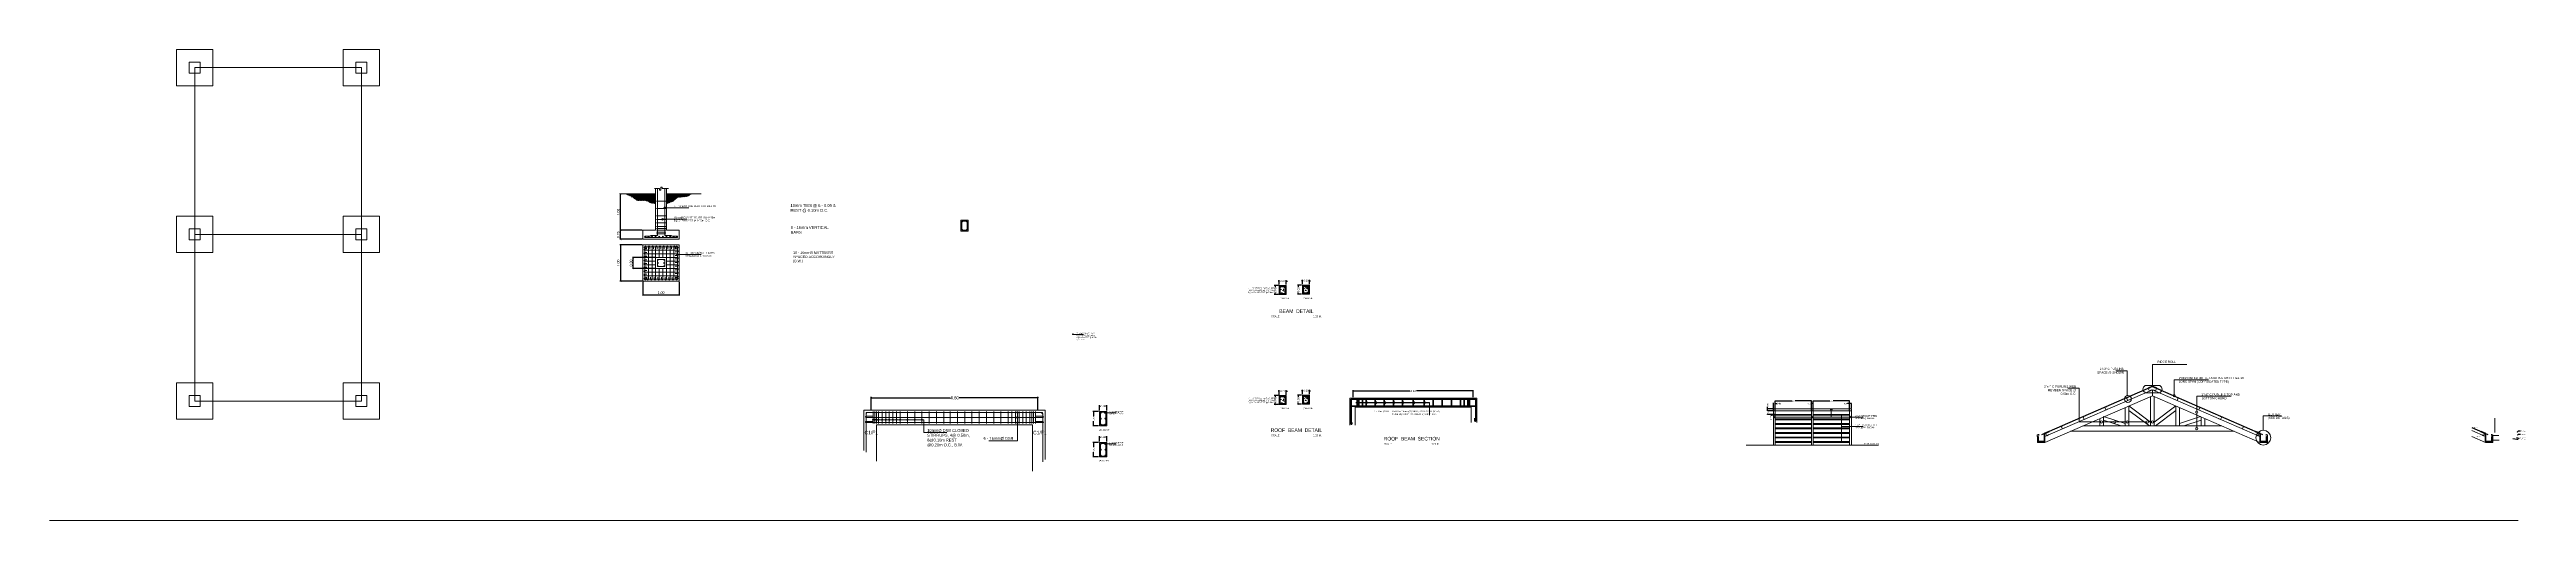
# Model space of a CAD drawing. Header units: metres. Extents: x -460 to 31334, y -1777 to 24987.
# Drawn here: x 96.8 to 165.2, y -101.2 to -88.2 of the extents above; entities that cross this region are included whole.
import ezdxf
from ezdxf import colors
from ezdxf.entities.mleader import LeaderData, LeaderLine
from ezdxf.math import Vec2, Vec3

# ---------------------------------------------------------------- set-up
doc = ezdxf.new("R2010")
doc.units = ezdxf.units.M
doc.header["$MEASUREMENT"] = 0
doc.linetypes.add('CENTER2', pattern=[1.125, 0.75, -0.125, 0.125, -0.125])
doc.layers.get('Defpoints').update_dxf_attribs({"color": 2})
for name, color, linetype in [('01 FURNITURE', 8, 'Continuous'), ('grid', 1, 'CENTER2'), ('text', 3, 'Continuous'), ('wall', 7, 'Continuous')]:
    doc.layers.add(name, color=color, linetype=linetype)
for name, color, linetype, lineweight in [('BARS', 1, 'Continuous', 5), ('BEAM', 6, 'Continuous', 9), ('COLUMN', 1, 'Continuous', 5), ('DIM2', 1, 'Continuous', 9), ('HATCH', 2, 'Continuous', 5), ('j.arrowhd', 34, 'Continuous', 15), ('TXT', 3, 'Continuous', 30), ('WINDOW', 3, 'Continuous', 15)]:
    doc.layers.add(name, color=color, linetype=linetype, lineweight=lineweight)
doc.styles.add('rs', font='ARIALN.TTF')
doc.styles.get("Standard").update_dxf_attribs({"font": 'arial.ttf'})
doc.dimstyles.new('BEAM', dxfattribs={"dimtxt": 0.04, "dimasz": 0.02, "dimexe": 0.025, "dimexo": 0.025, "dimgap": 0.025, "dimtad": 0, "dimzin": 0, "dimdsep": 46, "dimtxsty": 'rs', "dimblk": 'ARCHTICK', "dimcen": 0.025, "dimclrd": 1, "dimclre": 1, "dimclrt": 3, "dimadec": 0, "dimazin": 0, "dimtfac": 1, "dimtofl": 0, "dimtmove": 0, "dimatfit": 3, "dimldrblk": 'ARCHTICK', "dimfxl": 0.1, "dimtolj": 1, "dimtzin": 0, "dimarcsym": 0})
doc.dimstyles.new('Copy of Ra_20', dxfattribs={"dimtxt": 0.05, "dimasz": 0.03, "dimexe": 0.025, "dimexo": 0.025, "dimgap": 0.025, "dimtad": 0, "dimzin": 0, "dimdsep": 46, "dimtxsty": 'rs', "dimblk": 'ARCHTICK', "dimcen": 0.025, "dimclrd": 1, "dimclre": 1, "dimclrt": 3, "dimadec": 0, "dimazin": 0, "dimtfac": 1, "dimtofl": 0, "dimtmove": 0, "dimatfit": 3, "dimldrblk": 'ARCHTICK', "dimfxl": 0.1, "dimtolj": 1, "dimtzin": 0, "dimarcsym": 0})
doc.dimstyles.new('jan20', dxfattribs={"dimtxt": 0.07, "dimasz": 0.05, "dimexe": 0.02, "dimexo": 0.02, "dimgap": 0.025, "dimtad": 1, "dimzin": 0, "dimdsep": 46, "dimtxsty": 'rs', "dimblk": 'ARCHTICK', "dimcen": 0.05, "dimclrd": 1, "dimclre": 1, "dimclrt": 3, "dimadec": 0, "dimazin": 0, "dimtfac": 1, "dimtix": 1, "dimtofl": 0, "dimtmove": 2, "dimatfit": 3, "dimldrblk": 'CLOSEDBLANK', "dimfxl": 1, "dimtolj": 1, "dimtzin": 0, "dimarcsym": 0})
doc.dimstyles.new('Ra_20', dxfattribs={"dimtxt": 0.09, "dimasz": 0.05, "dimexe": 0.025, "dimexo": 0.025, "dimgap": 0.025, "dimtad": 0, "dimzin": 0, "dimdsep": 46, "dimtxsty": 'rs', "dimblk": 'ARCHTICK', "dimcen": 0.025, "dimclrd": 1, "dimclre": 1, "dimclrt": 3, "dimadec": 0, "dimazin": 0, "dimtfac": 1, "dimtofl": 0, "dimtmove": 0, "dimatfit": 3, "dimldrblk": 'ARCHTICK', "dimfxl": 0.1, "dimtolj": 1, "dimtzin": 0, "dimarcsym": 0})
doc.dimstyles.new('RAILING NEW', dxfattribs={"dimtxt": 0.035, "dimasz": 0.01, "dimexe": 0, "dimexo": 0.02, "dimgap": 0.01, "dimtad": 0, "dimzin": 0, "dimdsep": 46, "dimtxsty": 'rs', "dimblk": 'ARCHTICK', "dimcen": 0, "dimclrd": 1, "dimclre": 1, "dimclrt": 3, "dimadec": 0, "dimazin": 0, "dimtfac": 1, "dimtofl": 0, "dimtmove": 0, "dimatfit": 3, "dimldrblk": 'ARCHTICK', "dimfxl": 0.1, "dimtolj": 1, "dimtzin": 0, "dimarcsym": 0})
pattern_1 = [(50, (251.03154, -411.13795), (0.215178055, -0.01882564), [0.0225, -0.2475]), (355, (251.03154, -411.13795), (-0.0416254, 0.22565764), [0.018, -0.198]), (100.4514, (251.04947, -411.13952), (0.17355281, 0.20683186), [0.01912206, -0.21034263]), (46.1842, (251.03154, -411.07795), (0.32017231, -0.0496557), [0.03375, -0.37125]), (96.6356, (251.05822, -411.0821), (0.2803988, 0.29223536), [0.0286831, -0.3155139]), (351.1842, (251.03154, -411.07795), (0.28039858, 0.29223558), [0.027, -0.297]), (21, (251.06154, -411.09295), (0.17907212, -0.12078567), [0.0225, -0.2475]), (326, (251.06154, -411.09295), (0.0729946, 0.21754501), [0.018, -0.198]), (71.4514, (251.07646, -411.10302), (0.25206679, 0.09675915), [0.01912206, -0.21034263]), (37.5, (251.03154, -411.13795), (0.003647957, 0.099868156), [0, -0.1956, 0, -0.201, 0, -0.19875]), (7.5, (251.03154, -411.13795), (0.07892086, 0.118323514), [0, -0.1146, 0, -0.1911, 0, -0.07575]), (327.5, (250.96464, -411.13795), (0.16014673, -0.006766462), [0, -0.075, 0, -0.234, 0, -0.3105]), (317.5, (250.93464, -411.13795), (0.17495585, 0.030031495), [0, -0.0975, 0, -0.1554, 0, -0.2205])]
pattern_2 = [(50, (251.03154, -408.10146), (0.215178055, -0.01882564), [0.0225, -0.2475]), (355, (251.03154, -408.10146), (-0.0416254, 0.22565764), [0.018, -0.198]), (100.4514, (251.04947, -408.10303), (0.17355281, 0.20683186), [0.01912206, -0.21034263]), (46.1842, (251.03154, -408.04146), (0.32017231, -0.0496557), [0.03375, -0.37125]), (96.6356, (251.05822, -408.0456), (0.2803988, 0.29223536), [0.0286831, -0.3155139]), (351.1842, (251.03154, -408.04146), (0.28039858, 0.29223558), [0.027, -0.297]), (21, (251.06154, -408.05646), (0.17907212, -0.12078567), [0.0225, -0.2475]), (326, (251.06154, -408.05646), (0.0729946, 0.21754501), [0.018, -0.198]), (71.4514, (251.07646, -408.06653), (0.25206679, 0.09675915), [0.01912206, -0.21034263]), (37.5, (251.03154, -408.10146), (0.003647957, 0.099868156), [0, -0.1956, 0, -0.201, 0, -0.19875]), (7.5, (251.03154, -408.10146), (0.07892086, 0.118323514), [0, -0.1146, 0, -0.1911, 0, -0.07575]), (327.5, (250.96464, -408.10146), (0.16014673, -0.006766462), [0, -0.075, 0, -0.234, 0, -0.3105]), (317.5, (250.93464, -408.10146), (0.17495585, 0.030031495), [0, -0.0975, 0, -0.1554, 0, -0.2205])]

# ---------------------------------------------------------------- blocks, each defined once
blk = doc.blocks.new('_ArchTick')
at = {"color": 0, "linetype": 'ByBlock', "const_width": 0.15}
blk.add_lwpolyline([(-0.5, -0.5), (0.5, 0.5)], dxfattribs=at)
blk = doc.blocks.new('*D32')
at = {"color": 1, "lineweight": -2, "transparency": 16777216}
for p, q in [((113.191, -94.628), (113.191, -95.006)), ((113.191, -94.986), (114.191, -94.986)), ((114.191, -94.628), (114.191, -95.006))]:
    blk.add_line(p, q, dxfattribs=at)
at = {"layer": 'Defpoints', "color": 0, "lineweight": 5, "transparency": 16777216}
for p in [(113.191, -94.608), (114.191, -94.608), (114.191, -94.986)]:
    blk.add_point(p, dxfattribs=at)
at = {"color": 1, "lineweight": -2, "transparency": 16777216, "xscale": 0.05, "yscale": 0.05, "zscale": 0.05, "rotation": 180}
blk.add_blockref('_ArchTick', (113.191, -94.986), dxfattribs=at)
at = {"color": 1, "lineweight": -2, "transparency": 16777216, "xscale": 0.05, "yscale": 0.05, "zscale": 0.05}
blk.add_blockref('_ArchTick', (114.191, -94.986), dxfattribs=at)
at = {"color": 3, "lineweight": 5, "transparency": 16777216, "insert": (113.691, -94.925), "char_height": 0.07, "attachment_point": 5, "style": 'rs'}
blk.add_mtext('\\A1;1.00', dxfattribs=at)
blk = doc.blocks.new('_ClosedBlank')
at = {"color": 0, "linetype": 'ByBlock', "lineweight": -2}
for p, q in [((-1, 0.2), (0, 0)), ((-1, 0.2), (-1, -0.2)), ((0, 0), (-1, -0.2))]:
    blk.add_line(p, q, dxfattribs=at)
blk = doc.blocks.new('*D33')
at = {"color": 1, "lineweight": -2, "transparency": 16777216}
for p, q in [((113.171, -93.608), (112.55, -93.608)), ((112.57, -93.608), (112.57, -94.608)), ((113.171, -94.608), (112.55, -94.608))]:
    blk.add_line(p, q, dxfattribs=at)
at = {"layer": 'Defpoints', "color": 0, "lineweight": 5, "transparency": 16777216}
for p in [(113.191, -93.608), (112.57, -94.608), (113.191, -94.608)]:
    blk.add_point(p, dxfattribs=at)
at = {"color": 1, "lineweight": -2, "transparency": 16777216, "xscale": 0.05, "yscale": 0.05, "zscale": 0.05}
for p, rotation in [((112.57, -93.608), 90), ((112.57, -94.608), 270)]:
    blk.add_blockref('_ArchTick', p, dxfattribs=dict(at, rotation=rotation))
at = {"color": 3, "lineweight": 5, "transparency": 16777216, "insert": (112.509, -94.108), "char_height": 0.07, "attachment_point": 5, "rotation": 90, "style": 'rs'}
blk.add_mtext('\\A1;1.00', dxfattribs=at)
blk = doc.blocks.new('*D34')
at = {"color": 1, "lineweight": -2, "transparency": 16777216}
for p, q in [((113.171, -93.203), (112.55, -93.203)), ((113.171, -93.453), (112.55, -93.453)), ((112.57, -93.453), (112.57, -93.203))]:
    blk.add_line(p, q, dxfattribs=at)
at = {"layer": 'Defpoints', "color": 0, "lineweight": 5, "transparency": 16777216}
for p in [(112.57, -93.203), (113.191, -93.203), (113.191, -93.453)]:
    blk.add_point(p, dxfattribs=at)
at = {"color": 1, "lineweight": -2, "transparency": 16777216, "xscale": 0.05, "yscale": 0.05, "zscale": 0.05}
for p, rotation in [((112.57, -93.203), 90), ((112.57, -93.453), 270)]:
    blk.add_blockref('_ArchTick', p, dxfattribs=dict(at, rotation=rotation))
at = {"color": 3, "lineweight": 5, "transparency": 16777216, "insert": (112.509, -93.328), "char_height": 0.07, "attachment_point": 5, "rotation": 90, "style": 'rs'}
blk.add_mtext('\\A1;0.25', dxfattribs=at)
blk = doc.blocks.new('*D35')
at = {"color": 1, "lineweight": -2, "transparency": 16777216}
for p, q in [((113.521, -93.958), (112.903, -93.958)), ((113.521, -94.258), (112.903, -94.258)), ((112.923, -94.258), (112.923, -93.958))]:
    blk.add_line(p, q, dxfattribs=at)
at = {"layer": 'Defpoints', "color": 0, "lineweight": 5, "transparency": 16777216}
for p in [(112.923, -93.958), (113.541, -93.958), (113.541, -94.258)]:
    blk.add_point(p, dxfattribs=at)
at = {"color": 1, "lineweight": -2, "transparency": 16777216, "xscale": 0.05, "yscale": 0.05, "zscale": 0.05}
for p, rotation in [((112.923, -93.958), 90), ((112.923, -94.258), 270)]:
    blk.add_blockref('_ArchTick', p, dxfattribs=dict(at, rotation=rotation))
at = {"color": 3, "lineweight": 5, "transparency": 16777216, "insert": (112.863, -94.108), "char_height": 0.07, "attachment_point": 5, "rotation": 90, "style": 'rs'}
blk.add_mtext('\\A1;0.30', dxfattribs=at)
blk = doc.blocks.new('*D36')
at = {"color": 1, "lineweight": -2, "transparency": 16777216}
for p, q in [((125.787, -98.177), (125.787, -98.032)), ((125.787, -98.057), (125.82, -98.057)), ((125.987, -98.057), (125.955, -98.057)), ((125.987, -98.177), (125.987, -98.032))]:
    blk.add_line(p, q, dxfattribs=at)
at = {"layer": 'Defpoints', "color": 0, "lineweight": 5, "transparency": 16777216}
for p in [(125.787, -98.057), (125.787, -98.202), (125.987, -98.202)]:
    blk.add_point(p, dxfattribs=at)
at = {"color": 1, "lineweight": -2, "transparency": 16777216, "xscale": 0.02, "yscale": 0.02, "zscale": 0.02, "rotation": 180}
blk.add_blockref('_ArchTick', (125.787, -98.057), dxfattribs=at)
at = {"color": 1, "lineweight": -2, "transparency": 16777216, "xscale": 0.02, "yscale": 0.02, "zscale": 0.02}
blk.add_blockref('_ArchTick', (125.987, -98.057), dxfattribs=at)
at = {"color": 3, "lineweight": 5, "transparency": 16777216, "insert": (125.887, -98.057), "char_height": 0.04, "attachment_point": 5, "style": 'rs'}
blk.add_mtext('\\A1;0.20', dxfattribs=at)
blk = doc.blocks.new('*D37')
at = {"color": 1, "lineweight": -2, "transparency": 16777216}
for p, q in [((125.762, -98.202), (125.601, -98.202)), ((125.626, -98.202), (125.626, -98.334)), ((125.762, -98.602), (125.601, -98.602)), ((125.626, -98.602), (125.626, -98.469))]:
    blk.add_line(p, q, dxfattribs=at)
at = {"layer": 'Defpoints', "color": 0, "lineweight": 5, "transparency": 16777216}
for p in [(125.787, -98.202), (125.626, -98.602), (125.787, -98.602)]:
    blk.add_point(p, dxfattribs=at)
at = {"color": 1, "lineweight": -2, "transparency": 16777216, "xscale": 0.02, "yscale": 0.02, "zscale": 0.02}
for p, rotation in [((125.626, -98.202), 90), ((125.626, -98.602), 270)]:
    blk.add_blockref('_ArchTick', p, dxfattribs=dict(at, rotation=rotation))
at = {"color": 3, "lineweight": 5, "transparency": 16777216, "insert": (125.626, -98.402), "char_height": 0.04, "attachment_point": 5, "rotation": 90, "style": 'rs'}
blk.add_mtext('\\A1;0.40', dxfattribs=at)
blk = doc.blocks.new('_Open90')
at = {"color": 0, "linetype": 'ByBlock', "lineweight": -2}
for p, q in [((0, 0), (-1, 0)), ((-0.5, 0.5), (0, 0)), ((0, 0), (-0.5, -0.5))]:
    blk.add_line(p, q, dxfattribs=at)
blk = doc.blocks.new('*D38')
at = {"layer": 'Defpoints', "color": 0, "lineweight": 5, "transparency": 16777216}
for p in [(130.943, -97.645), (130.748, -97.767), (130.943, -97.767)]:
    blk.add_point(p, dxfattribs=at)
at = {"layer": 'DIM2', "color": 1, "lineweight": -2, "transparency": 16777216}
for p, q in [((130.748, -97.645), (130.718, -97.645)), ((130.748, -97.742), (130.748, -97.62)), ((130.943, -97.742), (130.943, -97.62)), ((130.943, -97.645), (130.973, -97.645))]:
    blk.add_line(p, q, dxfattribs=at)
at = {"layer": 'DIM2', "color": 1, "lineweight": -2, "transparency": 16777216, "xscale": 0.03, "yscale": 0.03, "zscale": 0.03}
blk.add_blockref('_ArchTick', (130.748, -97.645), dxfattribs=at)
at = {"layer": 'DIM2', "color": 1, "lineweight": -2, "transparency": 16777216, "xscale": 0.03, "yscale": 0.03, "zscale": 0.03, "rotation": 180}
blk.add_blockref('_ArchTick', (130.943, -97.645), dxfattribs=at)
at = {"layer": 'DIM2', "color": 3, "transparency": 16777216, "insert": (130.845, -97.645), "char_height": 0.05, "attachment_point": 5, "style": 'rs'}
blk.add_mtext('\\A1;0.20', dxfattribs=at)
blk = doc.blocks.new('*D39')
at = {"layer": 'Defpoints', "color": 0, "lineweight": 5, "transparency": 16777216}
for p in [(130.633, -98.017), (130.748, -97.767), (130.748, -98.017)]:
    blk.add_point(p, dxfattribs=at)
at = {"layer": 'DIM2', "color": 1, "lineweight": -2, "transparency": 16777216}
for p, q in [((130.723, -97.767), (130.608, -97.767)), ((130.723, -98.017), (130.608, -98.017)), ((130.633, -97.767), (130.633, -97.814)), ((130.633, -98.017), (130.633, -97.97))]:
    blk.add_line(p, q, dxfattribs=at)
at = {"layer": 'DIM2', "color": 1, "lineweight": -2, "transparency": 16777216, "xscale": 0.03, "yscale": 0.03, "zscale": 0.03}
for p, rotation in [((130.633, -97.767), 90), ((130.633, -98.017), 270)]:
    blk.add_blockref('_ArchTick', p, dxfattribs=dict(at, rotation=rotation))
at = {"layer": 'DIM2', "color": 3, "transparency": 16777216, "insert": (130.633, -97.892), "char_height": 0.05, "attachment_point": 5, "rotation": 90, "style": 'rs'}
blk.add_mtext('\\A1;0.30', dxfattribs=at)
blk = doc.blocks.new('*D40')
at = {"layer": 'Defpoints', "color": 0, "lineweight": 5, "transparency": 16777216}
for p in [(131.583, -97.633), (131.388, -97.756), (131.583, -97.756)]:
    blk.add_point(p, dxfattribs=at)
at = {"layer": 'DIM2', "color": 1, "lineweight": -2, "transparency": 16777216}
for p, q in [((131.388, -97.633), (131.358, -97.633)), ((131.388, -97.731), (131.388, -97.608)), ((131.583, -97.731), (131.583, -97.608)), ((131.583, -97.633), (131.613, -97.633))]:
    blk.add_line(p, q, dxfattribs=at)
at = {"layer": 'DIM2', "color": 1, "lineweight": -2, "transparency": 16777216, "xscale": 0.03, "yscale": 0.03, "zscale": 0.03}
blk.add_blockref('_ArchTick', (131.388, -97.633), dxfattribs=at)
at = {"layer": 'DIM2', "color": 1, "lineweight": -2, "transparency": 16777216, "xscale": 0.03, "yscale": 0.03, "zscale": 0.03, "rotation": 180}
blk.add_blockref('_ArchTick', (131.583, -97.633), dxfattribs=at)
at = {"layer": 'DIM2', "color": 3, "transparency": 16777216, "insert": (131.486, -97.633), "char_height": 0.05, "attachment_point": 5, "style": 'rs'}
blk.add_mtext('\\A1;0.20', dxfattribs=at)
blk = doc.blocks.new('*D41')
at = {"layer": 'Defpoints', "color": 0, "lineweight": 5, "transparency": 16777216}
for p in [(131.274, -98.006), (131.388, -97.756), (131.388, -98.006)]:
    blk.add_point(p, dxfattribs=at)
at = {"layer": 'DIM2', "color": 1, "lineweight": -2, "transparency": 16777216}
for p, q in [((131.363, -97.756), (131.249, -97.756)), ((131.363, -98.006), (131.249, -98.006)), ((131.274, -97.756), (131.274, -97.802)), ((131.274, -98.006), (131.274, -97.959))]:
    blk.add_line(p, q, dxfattribs=at)
at = {"layer": 'DIM2', "color": 1, "lineweight": -2, "transparency": 16777216, "xscale": 0.03, "yscale": 0.03, "zscale": 0.03}
for p, rotation in [((131.274, -97.756), 90), ((131.274, -98.006), 270)]:
    blk.add_blockref('_ArchTick', p, dxfattribs=dict(at, rotation=rotation))
at = {"layer": 'DIM2', "color": 3, "transparency": 16777216, "insert": (131.274, -97.881), "char_height": 0.05, "attachment_point": 5, "rotation": 90, "style": 'rs'}
blk.add_mtext('\\A1;0.30', dxfattribs=at)
blk = doc.blocks.new('*D42')
at = {"layer": 'Defpoints', "color": 0, "lineweight": 5, "transparency": 16777216}
for p in [(119.488, -98.172), (124.091, -97.828), (124.091, -98.172)]:
    blk.add_point(p, dxfattribs=at)
at = {"layer": 'DIM2', "color": 1, "lineweight": -2, "transparency": 16777216}
for p, q in [((119.488, -98.147), (119.488, -97.803)), ((119.488, -97.828), (121.668, -97.828)), ((124.091, -97.828), (121.912, -97.828)), ((124.091, -98.147), (124.091, -97.803))]:
    blk.add_line(p, q, dxfattribs=at)
at = {"layer": 'DIM2', "color": 1, "lineweight": -2, "transparency": 16777216, "xscale": 0.05, "yscale": 0.05, "zscale": 0.05, "rotation": 180}
blk.add_blockref('_ArchTick', (119.488, -97.828), dxfattribs=at)
at = {"layer": 'DIM2', "color": 1, "lineweight": -2, "transparency": 16777216, "xscale": 0.05, "yscale": 0.05, "zscale": 0.05}
blk.add_blockref('_ArchTick', (124.091, -97.828), dxfattribs=at)
at = {"layer": 'DIM2', "color": 3, "transparency": 16777216, "insert": (121.79, -97.828), "char_height": 0.09, "attachment_point": 5, "style": 'rs'}
blk.add_mtext('\\A1;4.60', dxfattribs=at)
blk = doc.blocks.new('*D44')
at = {"color": 1, "lineweight": -2, "transparency": 16777216}
for p, q in [((125.787, -99.035), (125.787, -98.89)), ((125.787, -98.915), (125.82, -98.915)), ((125.987, -98.915), (125.955, -98.915)), ((125.987, -99.035), (125.987, -98.89))]:
    blk.add_line(p, q, dxfattribs=at)
at = {"layer": 'Defpoints', "color": 0, "lineweight": 5, "transparency": 16777216}
for p in [(125.787, -98.915), (125.787, -99.06), (125.987, -99.06)]:
    blk.add_point(p, dxfattribs=at)
at = {"color": 1, "lineweight": -2, "transparency": 16777216, "xscale": 0.02, "yscale": 0.02, "zscale": 0.02, "rotation": 180}
blk.add_blockref('_ArchTick', (125.787, -98.915), dxfattribs=at)
at = {"color": 1, "lineweight": -2, "transparency": 16777216, "xscale": 0.02, "yscale": 0.02, "zscale": 0.02}
blk.add_blockref('_ArchTick', (125.987, -98.915), dxfattribs=at)
at = {"color": 3, "lineweight": 5, "transparency": 16777216, "insert": (125.887, -98.915), "char_height": 0.04, "attachment_point": 5, "style": 'rs'}
blk.add_mtext('\\A1;0.20', dxfattribs=at)
blk = doc.blocks.new('*D43')
at = {"color": 1, "lineweight": -2, "transparency": 16777216}
for p, q in [((125.762, -99.06), (125.601, -99.06)), ((125.626, -99.06), (125.626, -99.192)), ((125.762, -99.46), (125.601, -99.46)), ((125.626, -99.46), (125.626, -99.328))]:
    blk.add_line(p, q, dxfattribs=at)
at = {"layer": 'Defpoints', "color": 0, "lineweight": 5, "transparency": 16777216}
for p in [(125.787, -99.06), (125.626, -99.46), (125.787, -99.46)]:
    blk.add_point(p, dxfattribs=at)
at = {"color": 1, "lineweight": -2, "transparency": 16777216, "xscale": 0.02, "yscale": 0.02, "zscale": 0.02}
for p, rotation in [((125.626, -99.06), 90), ((125.626, -99.46), 270)]:
    blk.add_blockref('_ArchTick', p, dxfattribs=dict(at, rotation=rotation))
at = {"color": 3, "lineweight": 5, "transparency": 16777216, "insert": (125.626, -99.26), "char_height": 0.04, "attachment_point": 5, "rotation": 90, "style": 'rs'}
blk.add_mtext('\\A1;0.40', dxfattribs=at)
blk = doc.blocks.new('*D45')
at = {"layer": 'Defpoints', "color": 0, "lineweight": 5, "transparency": 16777216}
for p in [(136.096, -97.639), (132.788, -97.836), (136.096, -97.836)]:
    blk.add_point(p, dxfattribs=at)
at = {"layer": 'DIM2', "color": 1, "lineweight": -2, "transparency": 16777216}
for p, q in [((132.788, -97.811), (132.788, -97.614)), ((132.788, -97.639), (134.352, -97.639)), ((136.096, -97.639), (134.532, -97.639)), ((136.096, -97.811), (136.096, -97.614))]:
    blk.add_line(p, q, dxfattribs=at)
at = {"layer": 'DIM2', "color": 1, "lineweight": -2, "transparency": 16777216, "xscale": 0.02, "yscale": 0.02, "zscale": 0.02, "rotation": 180}
blk.add_blockref('_ArchTick', (132.788, -97.639), dxfattribs=at)
at = {"layer": 'DIM2', "color": 1, "lineweight": -2, "transparency": 16777216, "xscale": 0.02, "yscale": 0.02, "zscale": 0.02}
blk.add_blockref('_ArchTick', (136.096, -97.639), dxfattribs=at)
at = {"layer": 'DIM2', "color": 3, "transparency": 16777216, "insert": (134.442, -97.639), "char_height": 0.04, "attachment_point": 5, "style": 'rs'}
blk.add_mtext('\\A1;{\\H1.5x;4.60}', dxfattribs=at)
blk = doc.blocks.new('*D46')
at = {"layer": '01 FURNITURE', "color": 1, "lineweight": -2, "transparency": 16777216}
for p, q in [((144.434, -98.17), (144.434, -97.914)), ((144.434, -97.914), (144.888, -97.914)), ((145.434, -97.914), (144.98, -97.914)), ((145.434, -98.17), (145.434, -97.914))]:
    blk.add_line(p, q, dxfattribs=at)
at = {"layer": 'Defpoints', "color": 0, "lineweight": 5, "transparency": 16777216}
for p in [(144.434, -98.19), (145.434, -97.914), (145.434, -98.19)]:
    blk.add_point(p, dxfattribs=at)
at = {"layer": '01 FURNITURE', "color": 1, "lineweight": -2, "transparency": 16777216, "xscale": 0.01, "yscale": 0.01, "zscale": 0.01, "rotation": 180}
blk.add_blockref('_ArchTick', (144.434, -97.914), dxfattribs=at)
at = {"layer": '01 FURNITURE', "color": 1, "lineweight": -2, "transparency": 16777216, "xscale": 0.01, "yscale": 0.01, "zscale": 0.01}
blk.add_blockref('_ArchTick', (145.434, -97.914), dxfattribs=at)
at = {"layer": '01 FURNITURE', "color": 3, "lineweight": 5, "transparency": 16777216, "insert": (144.934, -97.914), "char_height": 0.035, "attachment_point": 5, "style": 'rs'}
blk.add_mtext('\\A1;1.00', dxfattribs=at)
blk = doc.blocks.new('*D47')
at = {"layer": '01 FURNITURE', "color": 1, "lineweight": -2, "transparency": 16777216}
for p, q in [((145.484, -98.165), (145.484, -97.914)), ((145.484, -97.914), (145.938, -97.914)), ((146.484, -97.914), (146.03, -97.914)), ((146.484, -98.165), (146.484, -97.914))]:
    blk.add_line(p, q, dxfattribs=at)
at = {"layer": 'Defpoints', "color": 0, "lineweight": 5, "transparency": 16777216}
for p in [(145.484, -98.185), (146.484, -97.914), (146.484, -98.185)]:
    blk.add_point(p, dxfattribs=at)
at = {"layer": '01 FURNITURE', "color": 1, "lineweight": -2, "transparency": 16777216, "xscale": 0.01, "yscale": 0.01, "zscale": 0.01, "rotation": 180}
blk.add_blockref('_ArchTick', (145.484, -97.914), dxfattribs=at)
at = {"layer": '01 FURNITURE', "color": 1, "lineweight": -2, "transparency": 16777216, "xscale": 0.01, "yscale": 0.01, "zscale": 0.01}
blk.add_blockref('_ArchTick', (146.484, -97.914), dxfattribs=at)
at = {"layer": '01 FURNITURE', "color": 3, "lineweight": 5, "transparency": 16777216, "insert": (145.984, -97.914), "char_height": 0.035, "attachment_point": 5, "style": 'rs'}
blk.add_mtext('\\A1;1.00', dxfattribs=at)
blk = doc.blocks.new('*D48')
at = {"layer": '01 FURNITURE', "color": 1, "lineweight": -2, "transparency": 16777216}
for p, q in [((146.484, -97.987), (146.424, -97.987)), ((146.484, -98.115), (146.484, -97.987)), ((146.534, -97.987), (146.484, -97.987)), ((146.534, -98.115), (146.534, -97.987))]:
    blk.add_line(p, q, dxfattribs=at)
at = {"layer": 'Defpoints', "color": 0, "lineweight": 5, "transparency": 16777216}
for p in [(146.484, -97.987), (146.484, -98.135), (146.534, -98.135)]:
    blk.add_point(p, dxfattribs=at)
at = {"layer": '01 FURNITURE', "color": 1, "lineweight": -2, "transparency": 16777216, "xscale": 0.01, "yscale": 0.01, "zscale": 0.01, "rotation": 180}
blk.add_blockref('_ArchTick', (146.484, -97.987), dxfattribs=at)
at = {"layer": '01 FURNITURE', "color": 1, "lineweight": -2, "transparency": 16777216, "xscale": 0.01, "yscale": 0.01, "zscale": 0.01}
blk.add_blockref('_ArchTick', (146.534, -97.987), dxfattribs=at)
at = {"layer": '01 FURNITURE', "color": 3, "lineweight": 5, "transparency": 16777216, "insert": (146.376, -97.987), "char_height": 0.035, "attachment_point": 5, "style": 'rs'}
blk.add_mtext('\\A1;0.05', dxfattribs=at)
blk = doc.blocks.new('*D49')
at = {"layer": '01 FURNITURE', "color": 1, "lineweight": -2, "transparency": 16777216}
for p, q in [((145.434, -97.987), (145.424, -97.987)), ((145.434, -98.165), (145.434, -97.987)), ((145.484, -97.987), (145.434, -97.987)), ((145.484, -98.165), (145.484, -97.987))]:
    blk.add_line(p, q, dxfattribs=at)
at = {"layer": 'Defpoints', "color": 0, "lineweight": 5, "transparency": 16777216}
for p in [(145.434, -97.987), (145.434, -98.185), (145.484, -98.185)]:
    blk.add_point(p, dxfattribs=at)
at = {"layer": '01 FURNITURE', "color": 1, "lineweight": -2, "transparency": 16777216, "xscale": 0.01, "yscale": 0.01, "zscale": 0.01, "rotation": 180}
blk.add_blockref('_ArchTick', (145.434, -97.987), dxfattribs=at)
at = {"layer": '01 FURNITURE', "color": 1, "lineweight": -2, "transparency": 16777216, "xscale": 0.01, "yscale": 0.01, "zscale": 0.01}
blk.add_blockref('_ArchTick', (145.484, -97.987), dxfattribs=at)
at = {"layer": '01 FURNITURE', "color": 3, "lineweight": 5, "transparency": 16777216, "insert": (145.377, -97.987), "char_height": 0.035, "attachment_point": 5, "style": 'rs'}
blk.add_mtext('\\A1;0.05', dxfattribs=at)
blk = doc.blocks.new('*D50')
at = {"layer": '01 FURNITURE', "color": 1, "lineweight": -2, "transparency": 16777216}
for p, q in [((144.384, -97.987), (144.364, -97.987)), ((144.384, -98.16), (144.384, -97.962)), ((144.434, -98.16), (144.434, -97.962)), ((144.434, -97.987), (144.474, -97.987))]:
    blk.add_line(p, q, dxfattribs=at)
at = {"layer": 'Defpoints', "color": 0, "lineweight": 5, "transparency": 16777216}
for p in [(144.384, -98.185), (144.434, -97.987), (144.434, -98.185)]:
    blk.add_point(p, dxfattribs=at)
at = {"layer": '01 FURNITURE', "color": 1, "lineweight": -2, "transparency": 16777216, "xscale": 0.02, "yscale": 0.02, "zscale": 0.02}
blk.add_blockref('_ArchTick', (144.384, -97.987), dxfattribs=at)
at = {"layer": '01 FURNITURE', "color": 1, "lineweight": -2, "transparency": 16777216, "xscale": 0.02, "yscale": 0.02, "zscale": 0.02, "rotation": 180}
blk.add_blockref('_ArchTick', (144.434, -97.987), dxfattribs=at)
at = {"layer": '01 FURNITURE', "color": 3, "lineweight": 5, "transparency": 16777216, "insert": (144.542, -97.987), "char_height": 0.04, "attachment_point": 5, "style": 'rs'}
blk.add_mtext('\\A1;0.05', dxfattribs=at)
blk = doc.blocks.new('*D51')
at = {"layer": '01 FURNITURE', "color": 1, "lineweight": -2, "transparency": 16777216}
for p, q in [((144.364, -98.185), (144.222, -98.185)), ((144.222, -98.185), (144.222, -98.188)), ((144.222, -98.285), (144.222, -98.283)), ((144.414, -98.285), (144.222, -98.285))]:
    blk.add_line(p, q, dxfattribs=at)
at = {"layer": 'Defpoints', "color": 0, "lineweight": 5, "transparency": 16777216}
for p in [(144.222, -98.285), (144.384, -98.185), (144.434, -98.285)]:
    blk.add_point(p, dxfattribs=at)
at = {"layer": '01 FURNITURE', "color": 1, "lineweight": -2, "transparency": 16777216, "xscale": 0.01, "yscale": 0.01, "zscale": 0.01}
for p, rotation in [((144.222, -98.185), 90), ((144.222, -98.285), 270)]:
    blk.add_blockref('_ArchTick', p, dxfattribs=dict(at, rotation=rotation))
at = {"layer": '01 FURNITURE', "color": 3, "lineweight": 5, "transparency": 16777216, "insert": (144.222, -98.235), "char_height": 0.035, "attachment_point": 5, "rotation": 90, "style": 'rs'}
blk.add_mtext('\\A1;0.10', dxfattribs=at)
blk = doc.blocks.new('*D52')
at = {"layer": '01 FURNITURE', "color": 1, "lineweight": -2, "transparency": 16777216}
for p, q in [((144.222, -98.135), (144.222, -98.075)), ((144.364, -98.135), (144.222, -98.135)), ((144.222, -98.185), (144.222, -98.135)), ((144.364, -98.185), (144.222, -98.185))]:
    blk.add_line(p, q, dxfattribs=at)
at = {"layer": 'Defpoints', "color": 0, "lineweight": 5, "transparency": 16777216}
for p in [(144.222, -98.185), (144.384, -98.135), (144.384, -98.185)]:
    blk.add_point(p, dxfattribs=at)
at = {"layer": '01 FURNITURE', "color": 1, "lineweight": -2, "transparency": 16777216, "xscale": 0.01, "yscale": 0.01, "zscale": 0.01}
for p, rotation in [((144.222, -98.135), 90), ((144.222, -98.185), 270)]:
    blk.add_blockref('_ArchTick', p, dxfattribs=dict(at, rotation=rotation))
at = {"layer": '01 FURNITURE', "color": 3, "lineweight": 5, "transparency": 16777216, "insert": (144.222, -98.028), "char_height": 0.035, "attachment_point": 5, "rotation": 90, "style": 'rs'}
blk.add_mtext('\\A1;0.05', dxfattribs=at)
blk = doc.blocks.new('*D53')
at = {"layer": '01 FURNITURE', "color": 1, "lineweight": -2, "transparency": 16777216}
for p, q in [((144.414, -98.285), (144.319, -98.285)), ((144.319, -98.285), (144.319, -98.31)), ((144.414, -98.31), (144.319, -98.31)), ((144.319, -98.31), (144.319, -98.32))]:
    blk.add_line(p, q, dxfattribs=at)
at = {"layer": 'Defpoints', "color": 0, "lineweight": 5, "transparency": 16777216}
for p in [(144.319, -98.31), (144.434, -98.285), (144.434, -98.31)]:
    blk.add_point(p, dxfattribs=at)
at = {"layer": '01 FURNITURE', "color": 1, "lineweight": -2, "transparency": 16777216, "xscale": 0.01, "yscale": 0.01, "zscale": 0.01}
for p, rotation in [((144.319, -98.285), 90), ((144.319, -98.31), 270)]:
    blk.add_blockref('_ArchTick', p, dxfattribs=dict(at, rotation=rotation))
at = {"layer": '01 FURNITURE', "color": 3, "lineweight": 5, "transparency": 16777216, "insert": (144.319, -98.379), "char_height": 0.035, "attachment_point": 5, "rotation": 90, "style": 'rs'}
blk.add_mtext('\\A1;0.025', dxfattribs=at)
blk = doc.blocks.new('*D54')
at = {"layer": 'Defpoints', "color": 0, "lineweight": 5, "transparency": 16777216}
for p in [(130.748, -94.73), (130.943, -94.608), (130.943, -94.73)]:
    blk.add_point(p, dxfattribs=at)
at = {"layer": 'DIM2', "color": 1, "lineweight": -2, "transparency": 16777216}
for p, q in [((130.748, -94.608), (130.718, -94.608)), ((130.748, -94.705), (130.748, -94.583)), ((130.943, -94.705), (130.943, -94.583)), ((130.943, -94.608), (130.973, -94.608))]:
    blk.add_line(p, q, dxfattribs=at)
at = {"layer": 'DIM2', "color": 1, "lineweight": -2, "transparency": 16777216, "xscale": 0.03, "yscale": 0.03, "zscale": 0.03}
blk.add_blockref('_ArchTick', (130.748, -94.608), dxfattribs=at)
at = {"layer": 'DIM2', "color": 1, "lineweight": -2, "transparency": 16777216, "xscale": 0.03, "yscale": 0.03, "zscale": 0.03, "rotation": 180}
blk.add_blockref('_ArchTick', (130.943, -94.608), dxfattribs=at)
at = {"layer": 'DIM2', "color": 3, "transparency": 16777216, "insert": (130.845, -94.608), "char_height": 0.05, "attachment_point": 5, "style": 'rs'}
blk.add_mtext('\\A1;0.20', dxfattribs=at)
blk = doc.blocks.new('*D55')
at = {"layer": 'Defpoints', "color": 0, "lineweight": 5, "transparency": 16777216}
for p in [(130.633, -94.98), (130.748, -94.73), (130.748, -94.98)]:
    blk.add_point(p, dxfattribs=at)
at = {"layer": 'DIM2', "color": 1, "lineweight": -2, "transparency": 16777216}
for p, q in [((130.723, -94.73), (130.608, -94.73)), ((130.723, -94.98), (130.608, -94.98)), ((130.633, -94.73), (130.633, -94.777)), ((130.633, -94.98), (130.633, -94.934))]:
    blk.add_line(p, q, dxfattribs=at)
at = {"layer": 'DIM2', "color": 1, "lineweight": -2, "transparency": 16777216, "xscale": 0.03, "yscale": 0.03, "zscale": 0.03}
for p, rotation in [((130.633, -94.73), 90), ((130.633, -94.98), 270)]:
    blk.add_blockref('_ArchTick', p, dxfattribs=dict(at, rotation=rotation))
at = {"layer": 'DIM2', "color": 3, "transparency": 16777216, "insert": (130.633, -94.855), "char_height": 0.05, "attachment_point": 5, "rotation": 90, "style": 'rs'}
blk.add_mtext('\\A1;0.25', dxfattribs=at)
blk = doc.blocks.new('*D56')
at = {"layer": 'Defpoints', "color": 0, "lineweight": 5, "transparency": 16777216}
for p in [(131.388, -94.719), (131.583, -94.597), (131.583, -94.719)]:
    blk.add_point(p, dxfattribs=at)
at = {"layer": 'DIM2', "color": 1, "lineweight": -2, "transparency": 16777216}
for p, q in [((131.388, -94.597), (131.358, -94.597)), ((131.388, -94.694), (131.388, -94.572)), ((131.583, -94.694), (131.583, -94.572)), ((131.583, -94.597), (131.613, -94.597))]:
    blk.add_line(p, q, dxfattribs=at)
at = {"layer": 'DIM2', "color": 1, "lineweight": -2, "transparency": 16777216, "xscale": 0.03, "yscale": 0.03, "zscale": 0.03}
blk.add_blockref('_ArchTick', (131.388, -94.597), dxfattribs=at)
at = {"layer": 'DIM2', "color": 1, "lineweight": -2, "transparency": 16777216, "xscale": 0.03, "yscale": 0.03, "zscale": 0.03, "rotation": 180}
blk.add_blockref('_ArchTick', (131.583, -94.597), dxfattribs=at)
at = {"layer": 'DIM2', "color": 3, "transparency": 16777216, "insert": (131.486, -94.597), "char_height": 0.05, "attachment_point": 5, "style": 'rs'}
blk.add_mtext('\\A1;0.20', dxfattribs=at)
blk = doc.blocks.new('*D57')
at = {"layer": 'Defpoints', "color": 0, "lineweight": 5, "transparency": 16777216}
for p in [(131.274, -94.969), (131.388, -94.719), (131.388, -94.969)]:
    blk.add_point(p, dxfattribs=at)
at = {"layer": 'DIM2', "color": 1, "lineweight": -2, "transparency": 16777216}
for p, q in [((131.363, -94.719), (131.249, -94.719)), ((131.363, -94.969), (131.249, -94.969)), ((131.274, -94.719), (131.274, -94.766)), ((131.274, -94.969), (131.274, -94.923))]:
    blk.add_line(p, q, dxfattribs=at)
at = {"layer": 'DIM2', "color": 1, "lineweight": -2, "transparency": 16777216, "xscale": 0.03, "yscale": 0.03, "zscale": 0.03}
for p, rotation in [((131.274, -94.719), 90), ((131.274, -94.969), 270)]:
    blk.add_blockref('_ArchTick', p, dxfattribs=dict(at, rotation=rotation))
at = {"layer": 'DIM2', "color": 3, "transparency": 16777216, "insert": (131.274, -94.844), "char_height": 0.05, "attachment_point": 5, "rotation": 90, "style": 'rs'}
blk.add_mtext('\\A1;0.25', dxfattribs=at)
blk = doc.blocks.new('*D58')
at = {"color": 1, "lineweight": -2, "transparency": 16777216}
for p, q in [((112.56, -92.203), (112.55, -92.203)), ((112.57, -93.203), (112.57, -92.203)), ((113.171, -93.203), (112.55, -93.203))]:
    blk.add_line(p, q, dxfattribs=at)
at = {"layer": 'Defpoints', "color": 0, "lineweight": 5, "transparency": 16777216}
for p in [(112.57, -92.203), (112.58, -92.203), (113.191, -93.203)]:
    blk.add_point(p, dxfattribs=at)
at = {"color": 1, "lineweight": -2, "transparency": 16777216, "xscale": 0.05, "yscale": 0.05, "zscale": 0.05}
for p, rotation in [((112.57, -92.203), 90), ((112.57, -93.203), 270)]:
    blk.add_blockref('_ArchTick', p, dxfattribs=dict(at, rotation=rotation))
at = {"color": 3, "lineweight": 5, "transparency": 16777216, "insert": (112.509, -92.703), "char_height": 0.07, "attachment_point": 5, "rotation": 90, "style": 'rs'}
blk.add_mtext('\\A1;1.00', dxfattribs=at)

msp = doc.modelspace()

# ---------------------------------------------------------------- hatches: boundary and pattern name
at = {"layer": '01 FURNITURE', "lineweight": 5, "transparency": 33554618}
h = msp.add_hatch(dxfattribs=at)
h.set_pattern_fill('EARTH', color=3, scale=0.15, angle=135)
h.paths.add_polyline_path([(113.54063, -92.20262), (112.71526, -92.20262), (112.88635, -92.2802), (113.02188, -92.38455), (113.27517, -92.38455), (113.41959, -92.45115), (113.54063, -92.47113)])
h.paths.add_polyline_path([(114.40832, -92.27132), (114.53275, -92.20262), (113.84063, -92.20262), (113.84063, -92.47113), (114.03505, -92.40009), (114.15281, -92.29574)])
at = {"layer": 'HATCH', "linetype": 'Continuous'}
h = msp.add_hatch(dxfattribs=at)
h.set_pattern_fill('AR-CONC', color=256, scale=0.03, style=0)
h.set_pattern_definition(pattern_2)
h.paths.add_polyline_path([(130.74758, -94.98032), (130.94258, -94.98034), (130.94258, -94.73034), (130.74758, -94.73034)])
h = msp.add_hatch(color=8, dxfattribs=at)
h.set_gradient(color1=(128, 128, 128), one_color=1, tint=1)
h.paths.add_polyline_path([(130.78603, -94.76437, 1), (130.77603, -94.76437, 1)])
h.paths.add_polyline_path([(130.91414, -94.76437, 1), (130.90414, -94.76437, 1)])
h = msp.add_hatch(color=8, dxfattribs=at)
h.set_gradient(color1=(128, 128, 128), one_color=1, tint=1)
h.paths.add_polyline_path([(130.78603, -94.94569, 1), (130.77603, -94.94569, 1)])
h = msp.add_hatch(dxfattribs=at)
h.set_pattern_fill('ANSI31', color=256, style=0)
h.set_pattern_definition([(45, (251.03154, -408.10146), (-0.088388348, 0.088388348), [])])
h.paths.add_polyline_path([(130.91414, -94.94569, 1), (130.90414, -94.94569, 1)])
h = msp.add_hatch(color=8, dxfattribs=at)
h.set_gradient(color1=(128, 128, 128), one_color=1, tint=1)
h.paths.add_polyline_path([(130.91414, -94.94569, 1), (130.90414, -94.94569, 1)])
h = msp.add_hatch(dxfattribs=at)
h.set_pattern_fill('AR-CONC', color=256, scale=0.03, style=0)
h.set_pattern_definition(pattern_2)
h.paths.add_polyline_path([(131.38849, -94.96918), (131.58349, -94.96921), (131.58349, -94.71921), (131.38849, -94.71921)])
h = msp.add_hatch(color=8, dxfattribs=at)
h.set_gradient(color1=(128, 128, 128), one_color=1, tint=1)
h.paths.add_polyline_path([(131.42693, -94.75323, 1), (131.41693, -94.75323, 1)])
h = msp.add_hatch(color=8, dxfattribs=at)
h.set_gradient(color1=(128, 128, 128), one_color=1, tint=1)
h.paths.add_polyline_path([(131.42693, -94.93455, 1), (131.41693, -94.93455, 1)])
h.paths.add_polyline_path([(131.55504, -94.93455, 1), (131.54504, -94.93455, 1)])
h = msp.add_hatch(color=8, dxfattribs=at)
h.set_gradient(color1=(128, 128, 128), one_color=1, tint=1)
h.paths.add_polyline_path([(131.55267, -94.75764, 1), (131.54267, -94.75764, 1)])
h = msp.add_hatch(dxfattribs=at)
h.set_pattern_fill('AR-CONC', color=256, scale=0.03, style=0)
h.set_pattern_definition(pattern_1)
h.paths.add_polyline_path([(130.74758, -98.01681), (130.94258, -98.01683), (130.94258, -97.76683), (130.74758, -97.76683)])
h = msp.add_hatch(color=8, dxfattribs=at)
h.set_gradient(color1=(128, 128, 128), one_color=1, tint=1)
h.paths.add_polyline_path([(130.78603, -97.80086, 1), (130.77603, -97.80086, 1)])
h.paths.add_polyline_path([(130.91414, -97.80086, 1), (130.90414, -97.80086, 1)])
h = msp.add_hatch(color=8, dxfattribs=at)
h.set_gradient(color1=(128, 128, 128), one_color=1, tint=1)
h.paths.add_polyline_path([(130.78603, -97.98218, 1), (130.77603, -97.98218, 1)])
h = msp.add_hatch(dxfattribs=at)
h.set_pattern_fill('ANSI31', color=256, style=0)
h.set_pattern_definition([(45, (251.03154, -411.13795), (-0.088388348, 0.088388348), [])])
h.paths.add_polyline_path([(130.91414, -97.98218, 1), (130.90414, -97.98218, 1)])
h = msp.add_hatch(color=8, dxfattribs=at)
h.set_gradient(color1=(128, 128, 128), one_color=1, tint=1)
h.paths.add_polyline_path([(130.91414, -97.98218, 1), (130.90414, -97.98218, 1)])
h = msp.add_hatch(dxfattribs=at)
h.set_pattern_fill('AR-CONC', color=256, scale=0.03, style=0)
h.set_pattern_definition(pattern_1)
h.paths.add_polyline_path([(131.38849, -98.00567), (131.58349, -98.0057), (131.58349, -97.7557), (131.38849, -97.7557)])
h = msp.add_hatch(color=8, dxfattribs=at)
h.set_gradient(color1=(128, 128, 128), one_color=1, tint=1)
h.paths.add_polyline_path([(131.42693, -97.78972, 1), (131.41693, -97.78972, 1)])
h = msp.add_hatch(color=8, dxfattribs=at)
h.set_gradient(color1=(128, 128, 128), one_color=1, tint=1)
h.paths.add_polyline_path([(131.42693, -97.97105, 1), (131.41693, -97.97105, 1)])
h.paths.add_polyline_path([(131.55504, -97.97105, 1), (131.54504, -97.97105, 1)])
h = msp.add_hatch(color=8, dxfattribs=at)
h.set_gradient(color1=(128, 128, 128), one_color=1, tint=1)
h.paths.add_polyline_path([(131.55267, -97.79413, 1), (131.54267, -97.79413, 1)])

# ---------------------------------------------------------------- linework, layer by layer
at = {"layer": '01 FURNITURE', "color": 3, "lineweight": 5}
for p, q in [((100.82265, -88.71648), (105.42265, -88.71648)), ((100.82265, -97.91648), (100.82265, -88.71648)), ((105.42265, -88.71648), (105.42265, -97.91648)), ((100.82265, -93.31648), (105.42265, -93.31648)), ((105.42265, -97.91648), (100.82265, -97.91648)), ((151.69204, -98.84665), (151.66404, -98.84665)), ((151.66404, -98.89665), (151.66404, -98.84665)), ((151.69204, -98.89665), (151.66404, -98.89665)), ((151.69204, -98.89665, 0.19963), (151.69204, -99.03543, 0.19963)), ((151.69204, -99.03543), (151.69204, -98.89665)), ((151.69204, -99.03543), (151.69204, -98.89665)), ((157.98724, -98.84665), (158.01524, -98.84665)), ((157.98724, -99.03543), (157.98724, -98.89665)), ((157.98724, -98.89665, 0.19963), (157.98724, -99.03543, 0.19963)), ((157.98724, -99.03543), (157.98724, -98.89665)), ((157.98724, -98.89665), (158.01524, -98.89665)), ((158.01524, -98.89665), (158.01524, -98.84665)), ((164.20519, -98.84665), (164.23319, -98.84665)), ((164.20519, -98.89665, 0.19963), (164.20519, -99.03543, 0.19963)), ((164.20519, -99.03543), (164.20519, -98.89665)), ((164.20519, -99.03543), (164.20519, -98.89665)), ((164.20519, -98.89665), (164.23319, -98.89665)), ((164.23319, -98.89665), (164.23319, -98.84665)), ((96.81729, -101.21296), (164.9347, -101.21296))]:
    msp.add_line(p, q, dxfattribs=at)
at = {"layer": '01 FURNITURE', "color": 1, "lineweight": 15}
for p, q in [((112.57993, -92.20262), (113.54063, -92.20262)), ((113.84063, -92.20262), (114.7988, -92.20262)), ((144.384, -98.1353), (146.534, -98.1353)), ((144.384, -98.1353), (146.534, -98.1353)), ((144.384, -98.1353), (144.384, -99.1353)), ((144.384, -98.1853), (146.534, -98.1853)), ((144.384, -98.1853), (146.534, -98.1853)), ((144.434, -98.1853), (144.434, -99.1353)), ((145.434, -98.1853), (145.434, -99.1353)), ((145.484, -98.1853), (145.484, -99.1353)), ((146.484, -98.1853), (146.484, -99.1353)), ((146.534, -98.1353), (146.534, -99.1353))]:
    msp.add_line(p, q, dxfattribs=at)
at = {"layer": '01 FURNITURE', "color": 3, "lineweight": 20}
for p, q in [((113.54063, -93.20262), (113.54063, -92.05377)), ((113.84063, -93.20262), (113.84063, -92.05537))]:
    msp.add_line(p, q, dxfattribs=at)
at = {"layer": '01 FURNITURE', "color": 250, "lineweight": 18}
for p, q in [((113.59063, -93.35262), (113.59063, -92.05377)), ((113.79063, -93.35262), (113.79063, -92.05537)), ((113.25534, -93.40262), (114.12807, -93.40262)), ((113.25542, -93.36728), (113.40072, -93.36728)), ((113.39728, -93.35262), (113.59063, -93.35262)), ((113.79063, -93.35262), (113.98113, -93.35262)), ((113.97656, -93.36728), (114.12807, -93.36728)), ((113.24063, -93.65788), (114.14063, -93.65788)), ((113.24063, -93.65788), (113.24063, -94.55788)), ((113.24063, -93.75788), (114.14063, -93.75788)), ((113.24063, -93.85788), (114.14063, -93.85788)), ((113.24063, -93.95788), (113.54063, -93.95788)), ((113.24063, -94.05788), (113.54063, -94.05788)), ((113.24063, -94.15788), (113.54063, -94.15788)), ((113.24063, -94.25788), (113.54063, -94.25788)), ((113.24085, -93.69718), (113.2999, -93.69718)), ((113.24085, -93.71849), (113.2999, -93.71849)), ((113.24085, -93.81849), (113.2999, -93.81849)), ((113.24085, -93.91849), (113.2999, -93.91849)), ((113.24085, -94.01849), (113.2999, -94.01849)), ((113.24085, -94.11849), (113.2999, -94.11849)), ((113.24085, -94.21849), (113.2999, -94.21849)), ((113.28019, -93.65788), (113.28019, -93.71692)), ((113.34063, -93.65788), (113.34063, -94.55788)), ((113.37998, -93.65788), (113.37998, -93.71692)), ((113.44063, -93.65788), (113.44063, -94.55788)), ((113.47998, -93.65788), (113.47998, -93.71692)), ((113.54063, -93.65788), (113.54063, -93.95788)), ((113.54063, -94.25788), (113.54063, -94.55788)), ((113.57998, -93.65788), (113.57998, -93.71692)), ((113.64063, -93.65788), (113.64063, -93.95788)), ((113.64063, -94.25788), (113.64063, -94.55788)), ((113.67998, -93.65788), (113.67998, -93.71692)), ((113.74063, -93.65788), (113.74063, -93.95788)), ((113.74063, -94.25788), (113.74063, -94.55788)), ((113.77998, -93.65788), (113.77998, -93.71692)), ((113.84063, -93.65788), (113.84063, -93.95788)), ((113.84063, -93.95788), (114.14063, -93.95788)), ((113.84063, -94.05788), (114.14063, -94.05788)), ((113.84063, -94.15788), (114.14063, -94.15788)), ((113.84063, -94.25788), (114.14063, -94.25788)), ((113.84063, -94.25788), (113.84063, -94.55788)), ((113.87998, -93.65788), (113.87998, -93.71692)), ((113.94063, -93.65788), (113.94063, -94.55788)), ((113.97998, -93.65788), (113.97998, -93.71692)), ((114.04063, -93.65788), (114.04063, -94.55788)), ((114.07998, -93.65788), (114.07998, -93.71692)), ((114.14063, -93.69723), (114.08158, -93.69723)), ((114.14063, -93.79701), (114.08158, -93.79701)), ((114.14063, -93.89701), (114.08158, -93.89701)), ((114.14063, -93.99701), (114.08158, -93.99701)), ((114.14063, -94.09701), (114.08158, -94.09701)), ((114.14063, -94.19701), (114.08158, -94.19701)), ((114.14063, -94.29701), (114.08158, -94.29701)), ((114.10128, -93.65788), (114.10128, -93.71692)), ((113.24063, -94.35788), (114.14063, -94.35788)), ((113.24063, -94.45788), (114.14063, -94.45788)), ((113.24085, -94.31849), (113.2999, -94.31849)), ((113.24085, -94.41849), (113.2999, -94.41849)), ((113.24085, -94.51828), (113.2999, -94.51828)), ((113.27998, -94.55788), (113.27998, -94.49883)), ((113.30128, -94.55788), (113.30128, -94.49883)), ((113.40128, -94.55788), (113.40128, -94.49883)), ((113.50128, -94.55788), (113.50128, -94.49883)), ((113.60128, -94.55788), (113.60128, -94.49883)), ((113.70128, -94.55788), (113.70128, -94.49883)), ((113.80128, -94.55788), (113.80128, -94.49883)), ((113.90128, -94.55788), (113.90128, -94.49883)), ((114.00128, -94.55788), (114.00128, -94.49883)), ((114.14063, -94.39701), (114.08158, -94.39701)), ((114.14063, -94.49701), (114.08158, -94.49701)), ((114.14063, -94.51832), (114.08158, -94.51832)), ((114.10107, -94.55788), (114.10107, -94.49883))]:
    msp.add_line(p, q, dxfattribs=at)
at = {"layer": '01 FURNITURE', "color": 1, "lineweight": 13}
for p, q in [((113.56634, -92.40262), (113.82143, -92.40262)), ((113.56634, -92.60262), (113.82143, -92.60262)), ((113.56634, -92.80262), (113.82143, -92.80262)), ((113.56634, -92.90262), (113.82143, -92.90262)), ((113.56634, -93.00262), (113.82143, -93.00262)), ((113.56634, -93.10262), (113.82143, -93.10262)), ((113.56634, -93.15262), (113.82143, -93.15262)), ((113.56634, -93.20262), (113.82143, -93.20262)), ((113.56634, -93.25262), (113.82143, -93.25262)), ((113.56634, -93.30262), (113.82143, -93.30262)), ((143.63535, -99.1353), (147.2843, -99.1353))]:
    msp.add_line(p, q, dxfattribs=at)
at = {"layer": '01 FURNITURE', "color": 128, "lineweight": 5}
for p, q in [((113.75639, -92.90163), (114.39237, -92.90163)), ((113.81672, -92.58462), (114.4527, -92.58462)), ((114.16441, -93.87635), (114.80038, -93.87635)), ((125.06296, -96.0766), (125.34303, -96.0766)), ((123.52426, -98.2521), (123.52426, -98.35044)), ((123.52426, -98.39111), (123.52426, -98.49143)), ((125.97446, -98.23906), (126.24337, -98.23906)), ((119.55199, -98.43388), (120.9454, -98.43388)), ((120.9454, -98.43388), (120.9454, -98.78919)), ((120.9454, -98.78919), (121.57824, -98.78919)), ((123.52426, -99.01102), (122.73461, -99.01102)), ((123.52426, -98.5321), (123.52426, -99.01102)), ((125.97446, -99.09716), (126.24337, -99.09716))]:
    msp.add_line(p, q, dxfattribs=at)
at = {"layer": '01 FURNITURE', "color": 1, "lineweight": 20}
for p, q in [((113.19063, -93.45262), (113.19063, -93.20262)), ((113.19063, -93.20262), (113.54063, -93.20262)), ((113.19063, -93.45262), (114.19063, -93.45262)), ((113.84063, -93.20262), (114.19063, -93.20262)), ((114.19063, -93.45262), (114.19063, -93.20262))]:
    msp.add_line(p, q, dxfattribs=at)
at = {"layer": '01 FURNITURE', "color": 251, "lineweight": 5}
for p, q in [((154.83964, -96.91031), (155.79249, -96.91031)), ((154.83964, -97.48991), (154.83964, -96.91031)), ((152.82003, -97.56539), (152.50414, -97.56539)), ((152.82003, -98.49535), (152.82003, -97.56539)), ((154.1436, -97.08375), (153.82771, -97.08375)), ((154.1436, -97.76699), (154.1436, -97.08375)), ((155.4386, -97.74142), (155.4386, -97.33331)), ((155.4386, -97.33331), (156.39146, -97.33331)), ((144.42963, -98.35798), (145.43756, -98.35798)), ((145.48035, -98.35798), (146.48763, -98.35798)), ((145.98042, -98.18351), (145.98042, -98.35798)), ((146.25944, -98.3045), (146.25944, -98.41548)), ((146.53041, -98.35798), (146.86013, -98.35798)), ((156.06285, -97.7852), (157.01571, -97.7852)), ((156.06285, -98.19331), (156.06285, -97.7852)), ((156.06285, -98.6517), (156.06285, -98.25144)), ((157.89268, -98.72484), (157.89268, -98.32877)), ((157.89268, -98.32877), (158.3991, -98.32877)), ((164.29091, -98.78277), (164.29091, -98.38669)), ((146.25944, -98.43066), (146.25944, -98.54099)), ((146.25944, -98.55618), (146.25944, -98.66547)), ((146.25944, -98.61546), (146.85622, -98.61546)), ((146.25944, -98.68065), (146.25944, -98.79072)), ((146.25944, -98.8059), (146.25944, -98.91597)), ((146.25944, -98.93116), (146.25944, -99.04048)), ((153.40795, -98.49535), (152.82003, -98.49535)), ((153.77633, -98.49535), (153.46608, -98.49535)), ((154.11228, -98.49535), (153.83446, -98.49535)), ((154.6712, -98.49535), (154.1704, -98.49535)), ((154.81071, -98.49535), (154.72933, -98.49535)), ((164.21937, -98.8725), (164.40168, -98.8725)), ((164.22306, -98.9992), (164.40537, -98.9992))]:
    msp.add_line(p, q, dxfattribs=at)
at = {"layer": '01 FURNITURE', "color": 7, "lineweight": 30}
for q in [(151.78172, -98.84856), (157.87818, -98.84014)]:
    msp.add_line((154.83964, -97.51903), q, dxfattribs=at)
at = {"layer": '01 FURNITURE', "color": 1, "lineweight": 18}
for p, q in [((154.83964, -97.60608), (151.87084, -98.89686)), ((154.71964, -97.5603), (154.58964, -97.61682)), ((154.58964, -97.62773), (154.58964, -97.61682)), ((154.83964, -97.49722), (154.71964, -97.54939)), ((154.71964, -97.5603), (154.71964, -97.54939)), ((154.83964, -97.49722), (154.95964, -97.54939)), ((154.83964, -97.60608), (157.80844, -98.89686)), ((154.83964, -97.76964), (154.83964, -97.60608)), ((154.95964, -97.5603), (154.95964, -97.54939)), ((154.95964, -97.5603), (155.08964, -97.61682)), ((155.08964, -97.62773), (155.08964, -97.61682)), ((154.83964, -97.76964), (151.87084, -99.06043)), ((154.83964, -97.76964), (157.80844, -99.06043)), ((151.87084, -99.06043), (151.87084, -98.89686)), ((152.57922, -98.75243), (157.10005, -98.75243)), ((152.92422, -98.60243), (156.75505, -98.60243)), ((157.80844, -99.06043), (157.80844, -98.89686)), ((163.65205, -98.73411), (164.02639, -98.89686)), ((163.65205, -98.89767), (164.02639, -99.06043)), ((164.02639, -99.06043), (164.02639, -98.89686))]:
    msp.add_line(p, q, dxfattribs=at)
at = {"layer": '01 FURNITURE', "color": 7, "lineweight": 13}
for p, q in [((144.434, -98.2853), (145.434, -98.2853)), ((144.434, -98.3103), (145.434, -98.3103)), ((144.434, -98.4103), (145.434, -98.4103)), ((145.484, -98.2853), (146.484, -98.2853)), ((145.484, -98.3103), (146.484, -98.3103)), ((145.484, -98.4103), (146.484, -98.4103)), ((144.434, -98.4353), (145.434, -98.4353)), ((144.434, -98.5353), (145.434, -98.5353)), ((144.434, -98.5603), (145.434, -98.5603)), ((144.434, -98.6603), (145.434, -98.6603)), ((144.434, -98.6853), (145.434, -98.6853)), ((144.434, -98.7853), (145.434, -98.7853)), ((144.434, -98.8103), (145.434, -98.8103)), ((144.434, -98.9103), (145.434, -98.9103)), ((144.434, -98.9353), (145.434, -98.9353)), ((144.434, -99.0353), (145.434, -99.0353)), ((144.434, -99.0603), (145.434, -99.0603)), ((145.484, -98.4353), (146.484, -98.4353)), ((145.484, -98.5353), (146.484, -98.5353)), ((145.484, -98.5603), (146.484, -98.5603)), ((145.484, -98.6603), (146.484, -98.6603)), ((145.484, -98.6853), (146.484, -98.6853)), ((145.484, -98.7853), (146.484, -98.7853)), ((145.484, -98.8103), (146.484, -98.8103)), ((145.484, -98.9103), (146.484, -98.9103)), ((145.484, -98.9353), (146.484, -98.9353)), ((145.484, -99.0353), (146.484, -99.0353)), ((145.484, -99.0603), (146.484, -99.0603))]:
    msp.add_line(p, q, dxfattribs=at)
at = {"layer": '01 FURNITURE', "color": 7, "lineweight": 15}
for p, q in [((153.38964, -98.40008), (153.38964, -98.60243)), ((153.48964, -98.34185), (153.48964, -98.60243)), ((153.48964, -98.34185), (154.08964, -98.53393)), ((154.08964, -98.09573), (154.08964, -98.60243)), ((154.18964, -98.05225), (154.18964, -98.60243)), ((154.18964, -98.17438), (154.75665, -98.60243)), ((154.1923, -98.0511), (154.78964, -98.50204)), ((154.78964, -97.79138), (154.78964, -98.60243)), ((154.88964, -97.79138), (154.88964, -98.60243)), ((154.88964, -98.50204), (155.48698, -98.0511)), ((154.92262, -98.60243), (155.48964, -98.17438)), ((155.48964, -98.05225), (155.48964, -98.60243)), ((155.58964, -98.09573), (155.58964, -98.60243)), ((156.17009, -98.3481), (155.58964, -98.53393)), ((156.18964, -98.3566), (156.18964, -98.60243)), ((156.28964, -98.40008), (156.28964, -98.60243)), ((153.48964, -98.44684), (153.97565, -98.60243)), ((156.18964, -98.44684), (155.70363, -98.60243))]:
    msp.add_line(p, q, dxfattribs=at)
at = {"layer": '01 FURNITURE', "color": 251, "lineweight": 13}
for p, q in [((151.66704, -98.89665), (151.66704, -99.06043)), ((151.87084, -99.03543), (151.66704, -99.03543)), ((151.87084, -99.06043), (151.66704, -99.06043)), ((157.80844, -99.03543), (158.01224, -99.03543)), ((157.80844, -99.06043), (158.01224, -99.06043)), ((158.01224, -98.89665), (158.01224, -99.06043)), ((164.02639, -99.03543), (164.23019, -99.03543)), ((164.02639, -99.06043), (164.23019, -99.06043)), ((164.23019, -98.89665), (164.23019, -99.06043))]:
    msp.add_line(p, q, dxfattribs=at)
at = {"layer": '01 FURNITURE', "color": 3, "lineweight": 30}
msp.add_line((163.65205, -98.64706), (164.09613, -98.84014), dxfattribs=at)
at = {"layer": '01 FURNITURE', "color": 5, "lineweight": 20}
for points in [[(100.32265, -88.21648), (101.32265, -88.21648), (101.32265, -89.21648), (100.32265, -89.21648)], [(104.92265, -88.21648), (105.92265, -88.21648), (105.92265, -89.21648), (104.92265, -89.21648)], [(100.32265, -92.81648), (101.32265, -92.81648), (101.32265, -93.81648), (100.32265, -93.81648)], [(104.92265, -92.81648), (105.92265, -92.81648), (105.92265, -93.81648), (104.92265, -93.81648)], [(100.32265, -97.41648), (101.32265, -97.41648), (101.32265, -98.41648), (100.32265, -98.41648)], [(104.92265, -97.41648), (105.92265, -97.41648), (105.92265, -98.41648), (104.92265, -98.41648)]]:
    msp.add_lwpolyline(points, close=True, dxfattribs=at)
at = {"layer": '01 FURNITURE', "color": 3, "lineweight": 5}
for points in [[(100.67265, -88.56648), (100.97265, -88.56648), (100.97265, -88.86648), (100.67265, -88.86648)], [(105.27265, -88.56648), (105.57265, -88.56648), (105.57265, -88.86648), (105.27265, -88.86648)], [(100.67265, -93.16648), (100.97265, -93.16648), (100.97265, -93.46648), (100.67265, -93.46648)], [(105.27265, -93.16648), (105.57265, -93.16648), (105.57265, -93.46648), (105.27265, -93.46648)], [(100.67265, -97.76648), (100.97265, -97.76648), (100.97265, -98.06648), (100.67265, -98.06648)], [(105.27265, -97.76648), (105.57265, -97.76648), (105.57265, -98.06648), (105.27265, -98.06648)]]:
    msp.add_lwpolyline(points, close=True, dxfattribs=at)
at = {"layer": '01 FURNITURE', "color": 250, "lineweight": 5}
msp.add_lwpolyline([(113.5125, -92.05377), (113.65149, -92.05377), (113.65149, -92.09448), (113.68104, -92.09448), (113.68104, -92.01467), (113.71699, -92.01467), (113.71699, -92.05537), (113.89591, -92.05537)], dxfattribs=at)
at = {"layer": '01 FURNITURE', "color": 1, "lineweight": 20}
msp.add_lwpolyline([(113.19063, -93.60788), (114.19063, -93.60788), (114.19063, -94.60788), (113.19063, -94.60788)], close=True, dxfattribs=at)
at = {"layer": '01 FURNITURE', "color": 3, "lineweight": 13}
for points in [[(121.98893, -92.95254), (122.13893, -92.95254), (122.13893, -93.20254), (121.98893, -93.20254)], [(125.81239, -98.2269), (125.96239, -98.2269), (125.96239, -98.5769), (125.81239, -98.5769)], [(125.81239, -99.08501), (125.96239, -99.08501), (125.96239, -99.43501), (125.81239, -99.43501)]]:
    msp.add_lwpolyline(points, close=True, dxfattribs=at)
at = {"layer": '01 FURNITURE', "color": 250, "lineweight": 18}
msp.add_lwpolyline([(113.24063, -93.65788), (114.14063, -93.65788), (114.14063, -94.55788), (113.24063, -94.55788)], close=True, dxfattribs=at)
at = {"layer": '01 FURNITURE', "color": 3, "lineweight": 20}
msp.add_lwpolyline([(113.54063, -93.95788), (113.84063, -93.95788), (113.84063, -94.25788), (113.54063, -94.25788)], close=True, dxfattribs=at)
at = {"layer": '01 FURNITURE', "color": 1, "lineweight": 13}
msp.add_lwpolyline([(113.59063, -94.00788), (113.79063, -94.00788), (113.79063, -94.20788), (113.59063, -94.20788)], close=True, dxfattribs=at)
at = {"layer": '01 FURNITURE', "color": 251, "lineweight": 5}
for points in [[(154.64228, -97.48991), (155.04127, -97.48991), (155.04127, -97.48995)], [(155.04127, -97.69265), (154.64228, -97.69265)]]:
    msp.add_lwpolyline(points, dxfattribs=at)
at = {"layer": '01 FURNITURE', "color": 7, "lineweight": 20}
for points in [[(154.77648, -97.56209), (154.7724, -97.55296), (154.72676, -97.57338), (154.75738, -97.64184), (154.80302, -97.62142), (154.79894, -97.6123)], [(154.90279, -97.56209), (154.90688, -97.55296), (154.95252, -97.57338), (154.92189, -97.64184), (154.87625, -97.62142), (154.88034, -97.6123)], [(152.97648, -98.3447), (152.9724, -98.33557), (152.92676, -98.35599), (152.95738, -98.42445), (153.00302, -98.40403), (152.99894, -98.39491)], [(153.57648, -98.08383), (153.5724, -98.0747), (153.52676, -98.09512), (153.55738, -98.16358), (153.60302, -98.14316), (153.59894, -98.13404)], [(154.17648, -97.82296), (154.1724, -97.81383), (154.12676, -97.83425), (154.15738, -97.90271), (154.20302, -97.88229), (154.19894, -97.87317)], [(155.50279, -97.82296), (155.50688, -97.81383), (155.55252, -97.83425), (155.52189, -97.90271), (155.47625, -97.88229), (155.48034, -97.87317)], [(156.10279, -98.08383), (156.10688, -98.0747), (156.15252, -98.09512), (156.12189, -98.16358), (156.07625, -98.14316), (156.08034, -98.13404)], [(156.70279, -98.3447), (156.70688, -98.33557), (156.75252, -98.35599), (156.72189, -98.42445), (156.67625, -98.40403), (156.68034, -98.39491)], [(151.94241, -98.7943), (151.93833, -98.78517), (151.89268, -98.80558), (151.92331, -98.87405), (151.96895, -98.85363), (151.96487, -98.8445)], [(152.37648, -98.60557), (152.3724, -98.59644), (152.32676, -98.61686), (152.35738, -98.68532), (152.40302, -98.6649), (152.39894, -98.65577)], [(157.30279, -98.60557), (157.30688, -98.59644), (157.35252, -98.61686), (157.32189, -98.68532), (157.27625, -98.6649), (157.28034, -98.65577)]]:
    msp.add_lwpolyline(points, dxfattribs=at)
at = {"layer": '01 FURNITURE', "color": 3, "lineweight": 40}
for points in [[(151.9912, -98.75993), (151.86346, -98.81608), (151.86346, -99.03426), (151.69204, -99.03426), (151.69204, -98.89665)], [(151.69204, -98.84665), (151.71155, -98.84665)], [(157.68807, -98.75993), (157.81582, -98.81608), (157.81582, -99.03426), (157.98724, -99.03426), (157.98724, -98.89665)], [(157.98724, -98.84665), (157.96773, -98.84665)], [(163.90602, -98.75993), (164.03377, -98.81608), (164.03377, -99.03426), (164.20519, -99.03426), (164.20519, -98.89665)], [(164.20519, -98.84665), (164.18567, -98.84665)]]:
    msp.add_lwpolyline(points, dxfattribs=at)
at = {"layer": '01 FURNITURE', "color": 3, "lineweight": 20}
for points in [[(157.73687, -98.7943), (157.74095, -98.78517), (157.78659, -98.80558), (157.75597, -98.87405), (157.71032, -98.85363), (157.71441, -98.8445)], [(163.95482, -98.7943), (163.9589, -98.78517), (164.00454, -98.80558), (163.97392, -98.87405), (163.92827, -98.85363), (163.93236, -98.8445)]]:
    msp.add_lwpolyline(points, dxfattribs=at)
at = {"layer": '01 FURNITURE', "color": 128, "lineweight": 5}
for centre, radius in [((113.73261, -92.90163), 0.02378), ((113.79294, -92.58462), 0.02378), ((114.14063, -93.87635), 0.02378), ((125.05346, -96.07575), 0.00954), ((123.52426, -98.23177), 0.02034), ((123.52426, -98.37078), 0.02034), ((125.95068, -98.23906), 0.02378), ((119.53844, -98.43388), 0.01355), ((119.58844, -98.43388), 0.01355), ((119.63844, -98.43388), 0.01355), ((119.68844, -98.43388), 0.01355), ((119.78844, -98.43388), 0.01355), ((119.88844, -98.43388), 0.01355), ((119.98844, -98.43388), 0.01355), ((120.08844, -98.43388), 0.01355), ((120.18649, -98.43388), 0.01355), ((120.28647, -98.43388), 0.01355), ((120.48844, -98.43388), 0.01355), ((120.68844, -98.43388), 0.01355), ((120.88844, -98.43388), 0.01355), ((123.52426, -98.51177), 0.02034), ((125.95068, -99.09716), 0.02378)]:
    msp.add_circle(centre, radius, dxfattribs=at)
at = {"layer": '01 FURNITURE', "color": 250, "lineweight": 18}
for centre, radius in [((113.25562, -93.38558), 0.01418), ((113.34063, -93.38558), 0.01418), ((113.44063, -93.3871), 0.01418), ((113.54063, -93.38558), 0.01418), ((113.64063, -93.38558), 0.01418), ((113.74063, -93.38558), 0.01418), ((113.83975, -93.38558), 0.01418), ((113.94063, -93.38558), 0.01418), ((114.04063, -93.38558), 0.01418), ((114.12779, -93.38558), 0.01418), ((113.6025, -94.01995), 0.01145), ((113.6025, -94.10791), 0.01145), ((113.60302, -94.19565), 0.01145), ((113.77837, -94.1958), 0.01145), ((113.77858, -94.01992), 0.01145), ((113.77858, -94.10788), 0.01145)]:
    msp.add_circle(centre, radius, dxfattribs=at)
at = {"layer": '01 FURNITURE', "color": 251, "lineweight": 5}
for centre, radius in [((144.40824, -98.35798), 0.02139), ((145.45895, -98.35798), 0.02139), ((145.98042, -98.16212), 0.02139), ((146.25944, -98.29691), 0.00759), ((146.50902, -98.35798), 0.02139), ((154.16261, -97.86072), 0.09564), ((155.4386, -97.77048), 0.02906), ((156.06285, -98.22238), 0.02906), ((146.25944, -98.42307), 0.00759), ((146.25944, -98.54858), 0.00759), ((146.25944, -98.67306), 0.00759), ((146.25944, -98.79831), 0.00759), ((146.25944, -98.92356), 0.00759), ((146.25944, -99.04807), 0.00759), ((153.43701, -98.49535), 0.02906), ((153.8054, -98.49535), 0.02906), ((154.14134, -98.49535), 0.02906), ((154.70027, -98.49535), 0.02906), ((154.83978, -98.49535), 0.02906), ((156.06285, -98.68077), 0.02906), ((164.21484, -98.8725), 0.00453), ((164.21854, -98.9992), 0.00453)]:
    msp.add_circle(centre, radius, dxfattribs=at)
at = {"layer": '01 FURNITURE', "color": 7, "lineweight": 20}
msp.add_circle((157.90005, -98.92837), 0.20366, dxfattribs=at)
at = {"layer": '01 FURNITURE', "color": 250, "lineweight": 18}
for centre, radius, start, end in [((113.25538, -93.38495), 0.01767, 89.8688688, 270.1311312), ((114.12803, -93.38495), 0.01767, 269.8688688, 90.1311312), ((113.24316, -93.67751), 0.01981, 96.7017291, 263.2982709), ((113.24316, -93.73816), 0.01981, 96.7017291, 263.2982709), ((113.24316, -93.83816), 0.01981, 96.7017291, 263.2982709), ((113.24316, -93.93816), 0.01981, 96.7017291, 263.2982709), ((113.24316, -94.03816), 0.01981, 96.7017291, 263.2982709), ((113.24316, -94.13816), 0.01981, 96.7017291, 263.2982709), ((113.24316, -94.23816), 0.01981, 96.7017291, 263.2982709), ((113.26052, -93.66019), 0.01981, 6.7017291, 173.2982709), ((113.3603, -93.66019), 0.01981, 6.7017291, 173.2982709), ((113.4603, -93.66019), 0.01981, 6.7017291, 173.2982709), ((113.5603, -93.66019), 0.01981, 6.7017291, 173.2982709), ((113.6603, -93.66019), 0.01981, 6.7017291, 173.2982709), ((113.7603, -93.66019), 0.01981, 6.7017291, 173.2982709), ((113.8603, -93.66019), 0.01981, 6.7017291, 173.2982709), ((113.9603, -93.66019), 0.01981, 6.7017291, 173.2982709), ((114.0603, -93.66019), 0.01981, 6.7017291, 173.2982709), ((114.12096, -93.66019), 0.01981, 6.7017291, 173.2982709), ((114.13832, -93.67755), 0.01981, 276.7017291, 83.2982709), ((114.13832, -93.77734), 0.01981, 276.7017291, 83.2982709), ((114.13832, -93.87734), 0.01981, 276.7017291, 83.2982709), ((114.13832, -93.97734), 0.01981, 276.7017291, 83.2982709), ((114.13832, -94.07734), 0.01981, 276.7017291, 83.2982709), ((114.13832, -94.17734), 0.01981, 276.7017291, 83.2982709), ((114.13832, -94.27734), 0.01981, 276.7017291, 83.2982709), ((113.24316, -94.33816), 0.01981, 96.7017291, 263.2982709), ((113.24316, -94.43816), 0.01981, 96.7017291, 263.2982709), ((113.24316, -94.53795), 0.01981, 96.7017291, 263.2982709), ((113.2603, -94.55557), 0.01981, 186.7017291, 353.2982709), ((113.32096, -94.55557), 0.01981, 186.7017291, 353.2982709), ((113.42096, -94.55557), 0.01981, 186.7017291, 353.2982709), ((113.52096, -94.55557), 0.01981, 186.7017291, 353.2982709), ((113.62096, -94.55557), 0.01981, 186.7017291, 353.2982709), ((113.72096, -94.55557), 0.01981, 186.7017291, 353.2982709), ((113.82096, -94.55557), 0.01981, 186.7017291, 353.2982709), ((113.92096, -94.55557), 0.01981, 186.7017291, 353.2982709), ((114.02096, -94.55557), 0.01981, 186.7017291, 353.2982709), ((114.12074, -94.55557), 0.01981, 186.7017291, 353.2982709), ((114.13832, -94.37734), 0.01981, 276.7017291, 83.2982709), ((114.13832, -94.47734), 0.01981, 276.7017291, 83.2982709), ((114.13832, -94.53799), 0.01981, 276.7017291, 83.2982709)]:
    msp.add_arc(centre, radius, start, end, dxfattribs=at)
at = {"layer": '01 FURNITURE', "color": 251, "lineweight": 5}
for start_param, end_param in [(2.41175021, 3.88755908), (5.55366049, 7.01302775)]:
    msp.add_ellipse((154.84175, -97.5913), major_axis=(0.26764, 0), ratio=0.56815898, start_param=start_param, end_param=end_param, dxfattribs=at)
at = {"layer": 'BARS', "color": 7, "lineweight": 13}
for p, q in [((119.34592, -98.24865), (119.34592, -99.32963)), ((119.34592, -98.33673), (119.53228, -98.33673)), ((119.34592, -98.37078), (124.22592, -98.37078)), ((119.36361, -98.23177), (124.18493, -98.23177)), ((119.53844, -98.5325), (119.53844, -98.20872)), ((119.58844, -98.5325), (119.58844, -98.20872)), ((119.63844, -98.5325), (119.63844, -98.20872)), ((119.68844, -98.5325), (119.68844, -98.20872)), ((119.78844, -98.5325), (119.78844, -98.20872)), ((119.88844, -98.5325), (119.88844, -98.20872)), ((119.98844, -98.5325), (119.98844, -98.20872)), ((120.08844, -98.5325), (120.08844, -98.20872)), ((120.18844, -98.5325), (120.18844, -98.20872)), ((120.28844, -98.5325), (120.28844, -98.20872)), ((120.48844, -98.5325), (120.48844, -98.20872)), ((120.68844, -98.5325), (120.68844, -98.20872)), ((120.88844, -98.5325), (120.88844, -98.20872)), ((121.08844, -98.5325), (121.08844, -98.20872)), ((121.28844, -98.5325), (121.28844, -98.20872)), ((121.48844, -98.5325), (121.48844, -98.20872)), ((121.66794, -98.53244), (121.66794, -98.20376)), ((121.86794, -98.53244), (121.86794, -98.20376)), ((122.06794, -98.53244), (122.06794, -98.20376)), ((122.26794, -98.53244), (122.26794, -98.20376)), ((122.46794, -98.53244), (122.46794, -98.20376)), ((122.66794, -98.53244), (122.66794, -98.20376)), ((122.86794, -98.53244), (122.86794, -98.20376)), ((123.06794, -98.53244), (123.06794, -98.20376)), ((123.26794, -98.53244), (123.26794, -98.20376)), ((123.36794, -98.53244), (123.36794, -98.20376)), ((123.46794, -98.53244), (123.46794, -98.20376)), ((123.56794, -98.53244), (123.56794, -98.20376)), ((123.66794, -98.53244), (123.66794, -98.20376)), ((123.76794, -98.53244), (123.76794, -98.20376)), ((123.86794, -98.53244), (123.86794, -98.20376)), ((123.91794, -98.53244), (123.91794, -98.20376)), ((123.96794, -98.53244), (123.96794, -98.20376)), ((124.22592, -98.33823), (124.01753, -98.33823)), ((124.01794, -98.53244), (124.01794, -98.20376)), ((124.22592, -98.26811), (124.22592, -99.59328)), ((119.34592, -98.47772), (119.53228, -98.47772)), ((119.34592, -98.51177), (124.22592, -98.51177)), ((124.22592, -98.47921), (124.01753, -98.47921))]:
    msp.add_line(p, q, dxfattribs=at)
at = {"layer": 'BARS', "lineweight": 15}
for centre in [(122.00069, -92.96489), (122.00069, -93.19051), (122.12656, -92.96489), (122.12656, -93.19051), (125.82419, -98.23902), (125.82419, -98.4019), (125.95043, -98.23902), (125.95043, -98.4019), (125.82419, -98.56511), (125.82419, -99.09712), (125.95043, -98.56511), (125.95043, -99.09712), (125.82419, -99.26001), (125.82419, -99.42321), (125.95043, -99.26001), (125.95043, -99.42321)]:
    msp.add_circle(centre, 0.0112, dxfattribs=at)
at = {"layer": 'BARS', "color": 7, "lineweight": 13}
for centre, radius, start, end in [((119.34592, -98.35375), 0.01702, 90, 270), ((119.36361, -98.24948), 0.01771, 90, 182.6767446), ((119.36363, -98.27132), 0.01771, 90, 182.6767446), ((124.18493, -98.27305), 0.04129, 353.1329576, 90), ((124.18493, -98.29489), 0.04129, 353.1329576, 90), ((124.22592, -98.3545), 0.01628, 270, 90), ((119.34592, -98.49474), 0.01702, 90, 270), ((124.22592, -98.49549), 0.01628, 270, 90)]:
    msp.add_arc(centre, radius, start, end, dxfattribs=at)
at = {"layer": 'BEAM'}
for p, q in [((119.28592, -98.17177), (124.28592, -98.17177)), ((119.63592, -98.57177), (123.93592, -98.57177))]:
    msp.add_line(p, q, dxfattribs=at)
at = {"layer": 'BEAM', "lineweight": 15}
for points in [[(121.96393, -92.92754), (122.16393, -92.92754), (122.16393, -93.22754), (121.96393, -93.22754)], [(125.78739, -98.2019), (125.98739, -98.2019), (125.98739, -98.6019), (125.78739, -98.6019)], [(125.78739, -99.06001), (125.98739, -99.06001), (125.98739, -99.46001), (125.78739, -99.46001)]]:
    msp.add_lwpolyline(points, close=True, dxfattribs=at)
at = {"layer": 'COLUMN'}
for p, q in [((119.28592, -98.17177), (119.28592, -99.28435)), ((124.28592, -98.17177), (124.28592, -99.53435)), ((119.63592, -98.57177), (119.63592, -99.57834)), ((123.93592, -98.57177), (123.93592, -99.84881))]:
    msp.add_line(p, q, dxfattribs=at)
at = {"layer": 'DIM2', "color": 252}
msp.add_line((134.89439, -97.96128), (134.89439, -98.31139), dxfattribs=at)
at = {"layer": 'grid', "color": 252, "linetype": 'Continuous'}
msp.add_line((132.86193, -97.96128), (134.89439, -97.96128), dxfattribs=at)
at = {"layer": 'j.arrowhd', "color": 7, "lineweight": 13}
msp.add_line((119.95856, -98.37061), (122.71897, -98.37061), dxfattribs=at)
at = {"layer": 'wall', "lineweight": 40}
for p, q in [((130.90258, -94.75534), (130.87429, -94.78451)), ((130.92258, -94.77534), (130.89429, -94.80451)), ((131.54349, -94.74421), (131.51519, -94.77337)), ((131.56349, -94.76421), (131.53519, -94.79337)), ((130.90258, -97.79183), (130.87429, -97.821)), ((130.92258, -97.81183), (130.89429, -97.841)), ((131.54349, -97.7807), (131.51519, -97.80986)), ((131.56349, -97.8007), (131.53519, -97.82986)), ((132.72884, -97.86086), (136.17316, -97.86086)), ((132.72884, -97.86086), (132.72884, -98.54372)), ((132.72884, -98.06086), (136.17316, -98.06086)), ((132.89668, -97.86086), (132.89668, -98.06086)), ((132.94668, -97.86086), (132.94668, -98.06086)), ((133.04668, -97.86086), (133.04668, -98.06086)), ((133.14668, -97.86086), (133.14668, -98.06086)), ((133.39668, -97.86086), (133.39668, -98.06086)), ((133.39668, -97.86086), (133.39668, -98.06086)), ((133.64668, -97.86086), (133.64668, -98.06086)), ((133.89668, -97.86086), (133.89668, -98.06086)), ((134.14668, -97.86086), (134.14668, -98.06086)), ((134.4466, -97.86086), (134.4466, -98.06086)), ((134.74668, -97.86086), (134.74668, -98.06086)), ((134.99668, -97.86086), (134.99668, -98.06086)), ((135.24668, -97.86086), (135.24668, -98.06086)), ((135.49668, -97.86086), (135.49668, -98.06086)), ((135.74668, -97.86086), (135.74668, -98.06086)), ((135.84668, -97.86086), (135.84668, -98.06086)), ((135.94668, -97.86086), (135.94668, -98.06086)), ((135.99668, -97.86086), (135.99668, -98.06086)), ((136.14757, -98.47044), (136.14757, -98.39373)), ((136.17316, -97.86086), (136.17316, -98.46044)), ((132.73884, -98.55372), (132.75229, -98.55372)), ((132.75229, -98.55372), (132.75229, -98.50684)), ((136.16316, -98.47044), (136.14757, -98.47044))]:
    msp.add_line(p, q, dxfattribs=at)
for points in [[(130.78758, -94.75534), (130.90258, -94.75534, -0.41421356), (130.92258, -94.77534), (130.92258, -94.93534, -0.41421356), (130.90258, -94.95534), (130.78758, -94.95534, -0.41421356), (130.76758, -94.93534), (130.76758, -94.77534, -0.41421356)], [(131.42849, -94.74421), (131.54349, -94.74421, -0.41421356), (131.56349, -94.76421), (131.56349, -94.92421, -0.41421356), (131.54349, -94.94421), (131.42849, -94.94421, -0.41421356), (131.40849, -94.92421), (131.40849, -94.76421, -0.41421356)], [(130.78758, -97.79183), (130.90258, -97.79183, -0.41421356), (130.92258, -97.81183), (130.92258, -97.97183, -0.41421356), (130.90258, -97.99183), (130.78758, -97.99183, -0.41421356), (130.76758, -97.97183), (130.76758, -97.81183, -0.41421356)], [(131.42849, -97.7807), (131.54349, -97.7807, -0.41421356), (131.56349, -97.8007), (131.56349, -97.9607, -0.41421356), (131.54349, -97.9807), (131.42849, -97.9807, -0.41421356), (131.40849, -97.9607), (131.40849, -97.8007, -0.41421356)]]:
    msp.add_lwpolyline(points, format="xyb", close=True, dxfattribs=at)
for centre in [(130.78103, -94.76437), (130.78103, -94.94569), (130.90914, -94.76437), (130.90914, -94.94569), (131.42193, -94.75323), (131.42193, -94.93455), (131.54767, -94.75764), (131.55004, -94.93455), (130.78103, -97.80086), (130.78103, -97.98218), (130.90914, -97.80086), (130.90914, -97.98218), (131.42193, -97.78972), (131.42193, -97.97105), (131.54767, -97.79413), (131.55004, -97.97105)]:
    msp.add_circle(centre, 0.005, dxfattribs=at)
for centre, start, end in [((132.73884, -98.54372), 180, 270), ((136.16316, -98.46044), 270, 0)]:
    msp.add_arc(centre, 0.01, start, end, dxfattribs=at)
at = {"layer": 'WINDOW'}
for p, q in [((130.74758, -94.98032), (130.74758, -94.73032)), ((130.74758, -94.98032), (130.74758, -94.73032)), ((130.74758, -94.73034), (130.94258, -94.73034)), ((130.94258, -94.98034), (130.74758, -94.98032)), ((130.94258, -94.73034), (130.94258, -94.98034)), ((130.94258, -94.73034), (130.94258, -94.98034)), ((131.38849, -94.96918), (131.38849, -94.71918)), ((131.38849, -94.96918), (131.38849, -94.71918)), ((131.38849, -94.71921), (131.58349, -94.71921)), ((131.58349, -94.96921), (131.38849, -94.96918)), ((131.58349, -94.71921), (131.58349, -94.96921)), ((131.58349, -94.71921), (131.58349, -94.96921)), ((130.74758, -98.01681), (130.74758, -97.76681)), ((130.94258, -97.76683), (130.94258, -98.01683)), ((131.38849, -98.00567), (131.38849, -97.75567)), ((131.58349, -97.7557), (131.58349, -98.0057)), ((136.04668, -98.11086), (136.04668, -98.34132))]:
    msp.add_line(p, q, dxfattribs=at)
at = {"layer": 'WINDOW', "color": 1}
for p, q in [((130.74758, -98.01681), (130.74758, -97.76681)), ((130.74758, -97.76683), (130.94258, -97.76683)), ((130.94258, -98.01683), (130.74758, -98.01681)), ((130.94258, -97.76683), (130.94258, -98.01683)), ((131.38849, -98.00567), (131.38849, -97.75567)), ((131.38849, -97.7557), (131.58349, -97.7557)), ((131.58349, -98.0057), (131.38849, -98.00567)), ((131.58349, -97.7557), (131.58349, -98.0057)), ((132.69668, -97.83586), (136.19668, -97.83586)), ((132.69668, -97.83586), (132.69668, -98.58491)), ((132.84668, -98.08586), (136.04668, -98.08586)), ((132.84668, -98.08586), (132.84668, -98.58491)), ((132.84668, -98.11086), (132.84668, -98.34132)), ((136.04668, -98.08586), (136.04668, -98.50936)), ((136.19668, -97.83586), (136.19668, -98.50936))]:
    msp.add_line(p, q, dxfattribs=at)

# ---------------------------------------------------------------- block references
at = {"color": 252, "xscale": 0.0625, "yscale": 0.0625, "zscale": 0.0625, "rotation": 180}
for p in [(132.89668, -97.96128), (133.14668, -97.96128), (133.39668, -97.96128), (133.64668, -97.96128), (133.89668, -97.96128), (134.14668, -97.96128), (134.4466, -97.96128), (134.74668, -97.96128)]:
    msp.add_blockref('_Open90', p, dxfattribs=at)

# ---------------------------------------------------------------- texts
at = {"layer": 'text', "color": 7, "attachment_point": 1}
for s, width, insert, char_height in [('10mmØ DSB STIRRUPS, 5@ 0.05m, 3@ 0.10m REST @ 0.20m. O.C.', 1.1789578, (114.04131, -92.82896), 0.05), ('\\pi0.02024;6 - 16mmØ DSB VERTICAL BAR W/ ', 1.1789578, (114.04347, -92.51379), 0.05), ('10 - 16mmØ MATT BARS SPACED @ 0.10m O.C. ', 0.894127, (114.36118, -93.80032), 0.05), ('\\pi0.03409;{\\fArial Narrow|b0|i0|c0|p34;4 - 16mmØ  DEF. BARS w/  10mmØ \\P\\pi0.03867;STIRRUPS SPACED @ 2 @ 0.50m, \\P\\pi0.02;2@ 0.10m AND REST @ 0.20m O.C.}', 0.6828556, (129.86948, -94.78295), 0.035), ('\\pi0.08776;{\\fArial Narrow|b0|i0|c0|p34;@SUPPORT }', 0.3193678, (130.68296, -95.06198), 0.035), ('\\pi0.09036;{\\fArial Narrow|b0|i0|c0|p34;@MID SPAN }', 0.3193678, (131.30629, -95.06311), 0.035), ('{\\fArial Narrow|b0|i1|c0|p34;10mm%%C DSB CLOSED STIRRUPS, 4@ 0.50m, 6@0.10m REST @ 0.20m O.C., B.W.}', 0.5638615, (125.15466, -96.02702), 0.035), ('\\pi0.26225;2"x3" C PURLINS \\P\\pi0.19402;SPACE @ SHOWN ', 0.9204875, (153.12293, -97.00064), 0.06), ('RIDGE ROLL ', 1.288695, (154.97825, -96.80561), 0.06), ('\\pi0.10721;2"x4" C PURLINS WEB \\P\\pi0.20511;MEMBER SPACE @ \\P\\pi0.56179;0.60m O.C.', 0.9795824, (151.7462, -97.48622), 0.06), ('{\\fArial Narrow|b0|i0|c0|p34;PREPAINTED METAL ROOFING SHEET Ga. 26 LONG SPAN (CORRUGATED TYPE)}', 1.627693, (155.56742, -97.25014), 0.06), ('2"x6" C PURLINS TOP AND BOTTOM CHORD ', 1.288695, (156.19758, -97.70847), 0.06), ('{\\fArial Narrow|b0|i1|c0|p34;2-16mm%%C  @ TOP\\P MID & BOT BARS}', 0.5093308, (126.04706, -98.19392), 0.035), ('\\pi0.03409;{\\fArial Narrow|b0|i0|c0|p34;4 - 16mmØ  DEF. BARS w/  10mmØ \\P\\pi0.03867;STIRRUPS SPACED @ 2 @ 0.50m, \\P\\pi0.02;2@ 0.10m AND REST @ 0.20m O.C.}', 0.6828556, (129.86948, -97.81944), 0.035), ('\\pi0.08776;{\\fArial Narrow|b0|i0|c0|p34;@SUPPORT }', 0.3193678, (130.68296, -98.09847), 0.035), ('\\pi0.09036;{\\fArial Narrow|b0|i0|c0|p34;@MID SPAN }', 0.3193678, (131.30629, -98.0996), 0.035), ('\\pi0.00689;{\\fArial Narrow|b0|i0|c0|p34;4 - 16mmØ  DEF. BARS w/  10mmØ STIRRUPS SPACED @ 2 @ \\P\\pi0.49476;0.50m, 2@ 0.10m AND REST @ 0.20m O.C.}', 1.5183458, (133.35846, -98.17864), 0.045), ('2"x4" TUBULAR STEEL SPACED @ SHOWN ', 0.6440335, (146.64432, -98.30488), 0.04), ('GUTTER \\P(SEE DETAILS) ', 1.288695, (158.02741, -98.25204), 0.06), ('\\pi1.00353;{\\fArial Narrow|b0|i0|c0|p34;C1/F1}', 2.2923275, (118.302, -98.73864), 0.1), ('10mmØ DSB CLOSED STIRRUPS, 4@ 0.50m, 6@0.10m REST @0.20m O.C., B.W.', 1.1789578, (121.03181, -98.68824), 0.08), ('\\pi0.36935;6 - 16mmØ DSB ', 1.1789578, (122.2198, -98.90715), 0.08), ('\\pi1.00353;{\\fArial Narrow|b0|i0|c0|p34;C1/F1}', 2.2923275, (122.952, -98.73864), 0.1), ('\\pi0.08776;{\\fArial Narrow|b0|i0|c0|p34;@SUPPORT }', 0.3193678, (125.69296, -98.70206), 0.035), ('{\\fArial Narrow|b0|i1|c0|p34;2-16mm%%C  @ TOP \\PMID & BOT BARS}', 0.5093308, (126.04706, -99.05202), 0.035), ('1"x2" TUBULAR STEEL SPACED @ SHOWN ', 0.6440335, (146.64432, -98.55903), 0.04), ('2nd FLOOR LINE', 1.1789578, (146.88011, -99.07498), 0.04), ('ROOFING ', 0.2083708, (163.71463, -98.63346), 0.015), ('C - PURLINS ', 0.2083708, (163.76423, -98.89009), 0.015), ('ROOFING ', 0.2083708, (164.29978, -98.98045), 0.015), ('\\pi0.09036;{\\fArial Narrow|b0|i0|c0|p34;@MID SPAN }', 0.3193678, (125.69214, -99.54916), 0.035)]:
    msp.add_mtext_dynamic_manual_height_columns(s, width=width, gutter_width=1, heights=[0], dxfattribs=dict(at, insert=insert, char_height=char_height))
at = {"layer": 'text', "attachment_point": 1}
for s, width, insert, char_height in [('10mm TIES @ 5 - 0.05 & REST @ 0.10m O.C.', 1.2899044, (117.26138, -92.48095), 0.08), ('8 - 16mm VERTICAL BARS', 1.2116625, (117.2666, -93.08806), 0.08), ('10 - 16mmØ MATTBARS SPACED ACCORDINGLY (B.W.)', 1.1689764, (117.33399, -93.78539), 0.07)]:
    msp.add_mtext_dynamic_manual_height_columns(s, width=width, gutter_width=1, heights=[0], dxfattribs=dict(at, insert=insert, char_height=char_height))
at = {"layer": 'TXT', "color": 82, "char_height": 0.1, "attachment_point": 5, "style": 'rs'}
for s, insert in [('BEAM  DETAIL\\P{\\H0.5x;SCALE                                                 1:20 M.}', (131.22063, -95.49575)), ('ROOF  BEAM  DETAIL\\P{\\H0.5x;SCALE                                                 1:20 M.}', (131.22063, -98.77964)), ('ROOF  BEAM  SECTION\\P{\\H0.5x;SCALE                                                         1:20 M.}', (134.40449, -99.01429))]:
    msp.add_mtext(s, dxfattribs=dict(at, insert=insert))

# ---------------------------------------------------------------- dimensions: what is measured, and where the dimension line sits
at = {"lineweight": 5}
for base, p1, p2, dimstyle, picture, middle in [((112.56986, -92.20262), (113.19063, -93.20262), (112.57993, -92.20262), 'jan20', '*D58', (112.50912, -92.70262)), ((112.56986, -93.20262), (113.19063, -93.45262), (113.19063, -93.20262), 'jan20', '*D34', (112.50912, -93.32762)), ((112.56986, -94.60788), (113.19063, -93.60788), (113.19063, -94.60788), 'jan20', '*D33', (112.50912, -94.10788)), ((112.92339, -93.95788), (113.54063, -94.25788), (113.54063, -93.95788), 'jan20', '*D35', (112.86265, -94.10788)), ((125.62552, -98.6019), (125.78739, -98.2019), (125.78739, -98.6019), 'BEAM', '*D37', (125.62552, -98.4019)), ((125.62552, -99.46001), (125.78739, -99.06001), (125.78739, -99.46001), 'BEAM', '*D43', (125.62552, -99.26001))]:
    dim = msp.add_linear_dim(base=base, p1=p1, p2=p2, angle=90, dimstyle=dimstyle, dxfattribs=at)
    dim.commit()
    dim.dimension.update_dxf_attribs({"geometry": picture, "text_midpoint": middle})
for base, p1, p2, dimstyle, picture, middle in [((114.19063, -94.98572), (113.19063, -94.60788), (114.19063, -94.60788), 'jan20', '*D32', (113.69063, -94.92498)), ((125.78739, -98.05698), (125.98739, -98.2019), (125.78739, -98.2019), 'BEAM', '*D36', (125.88739, -98.05698)), ((125.78739, -98.91508), (125.98739, -99.06001), (125.78739, -99.06001), 'BEAM', '*D44', (125.88739, -98.91508))]:
    dim = msp.add_linear_dim(base=base, p1=p1, p2=p2, dimstyle=dimstyle, dxfattribs=at)
    dim.commit()
    dim.dimension.update_dxf_attribs({"geometry": picture, "text_midpoint": middle})
at = {"layer": '01 FURNITURE', "color": 3, "lineweight": 5}
for base, p1, p2, picture, middle in [((144.22175, -98.1853), (144.384, -98.1353), (144.384, -98.1853), '*D52', (144.22175, -98.02757)), ((144.22175, -98.2853), (144.384, -98.1853), (144.434, -98.2853), '*D51', (144.22175, -98.2353))]:
    dim = msp.add_linear_dim(base=base, p1=p1, p2=p2, angle=90, dimstyle='RAILING NEW', dxfattribs=at)
    dim.commit()
    dim.dimension.update_dxf_attribs({"geometry": picture, "text_midpoint": middle, "dimtype": 160})
dim = msp.add_linear_dim(base=(144.31859, -98.3103), p1=(144.434, -98.2853), p2=(144.434, -98.3103), angle=90, text='0.025', dimstyle='RAILING NEW', dxfattribs=at)
dim.commit()
dim.dimension.update_dxf_attribs({"geometry": '*D53', "text_midpoint": (144.31859, -98.37884), "dimtype": 160})
for base, p1, p2, dimstyle, picture, middle in [((144.434, -97.98705), (144.384, -98.1853), (144.434, -98.1853), 'BEAM', '*D50', (144.54173, -97.98705)), ((145.434, -97.91449), (144.434, -98.18952), (145.434, -98.18952), 'RAILING NEW', '*D46', (144.934, -97.91449)), ((145.434, -97.98705), (145.484, -98.1853), (145.434, -98.1853), 'RAILING NEW', '*D49', (145.37661, -97.98705)), ((146.484, -97.91449), (145.484, -98.1853), (146.484, -98.1853), 'RAILING NEW', '*D47', (145.984, -97.91449))]:
    dim = msp.add_linear_dim(base=base, p1=p1, p2=p2, dimstyle=dimstyle, dxfattribs=at)
    dim.commit()
    dim.dimension.update_dxf_attribs({"geometry": picture, "text_midpoint": middle})
dim = msp.add_linear_dim(base=(146.484, -97.98705), p1=(146.534, -98.1353), p2=(146.484, -98.1353), dimstyle='RAILING NEW', dxfattribs=at)
dim.commit()
dim.dimension.update_dxf_attribs({"geometry": '*D48', "text_midpoint": (146.37627, -97.98705), "dimtype": 160})
at = {"layer": 'DIM2'}
for base, p1, p2, picture, middle in [((130.63312, -94.98032), (130.74758, -94.73034), (130.74758, -94.98032), '*D55', (130.63312, -94.85533)), ((131.27402, -94.96918), (131.38849, -94.71921), (131.38849, -94.96918), '*D57', (131.27402, -94.8442))]:
    dim = msp.add_linear_dim(base=base, p1=p1, p2=p2, angle=90, dimstyle='Copy of Ra_20', dxfattribs=at)
    dim.commit()
    dim.dimension.update_dxf_attribs({"geometry": picture, "text_midpoint": middle})
for base, p1, p2, dimstyle, picture, middle in [((130.9425846999, -94.6080750555), (130.7475846999, -94.7303432368), (130.9425846999, -94.7303432368), 'Copy of Ra_20', '*D54', (130.8450846999, -94.6080750555)), ((131.5834857288, -94.596939613), (131.3884857288, -94.7192077943), (131.5834857288, -94.7192077943), 'Copy of Ra_20', '*D56', (131.4859857288, -94.596939613)), ((130.9425846999, -97.6445657032), (130.7475846999, -97.7668338845), (130.9425846999, -97.7668338845), 'Copy of Ra_20', '*D38', (130.8450846999, -97.6445657032)), ((131.5834857288, -97.6334302607), (131.3884857288, -97.755698442), (131.5834857288, -97.755698442), 'Copy of Ra_20', '*D40', (131.4859857288, -97.6334302607)), ((124.0915, -97.82848), (119.48818, -98.17177), (124.0915, -98.17177), 'Ra_20', '*D42', (121.78984, -97.82848))]:
    dim = msp.add_linear_dim(base=base, p1=p1, p2=p2, dimstyle=dimstyle, dxfattribs=at)
    dim.commit()
    dim.dimension.update_dxf_attribs({"geometry": picture, "text_midpoint": middle})
dim = msp.add_linear_dim(base=(136.09593, -97.63922), p1=(132.78797, -97.83586), p2=(136.09593, -97.83586), text='{\\H1.5x;4.60}', dimstyle='BEAM', dxfattribs=at)
dim.commit()
dim.dimension.update_dxf_attribs({"geometry": '*D45', "text_midpoint": (134.44195, -97.63922)})
for base, p1, p2, picture, middle in [((130.63312, -98.01681), (130.74758, -97.76683), (130.74758, -98.01681), '*D39', (130.63312, -97.89182)), ((131.27402, -98.00567), (131.38849, -97.7557), (131.38849, -98.00567), '*D41', (131.27402, -97.88069))]:
    dim = msp.add_linear_dim(base=base, p1=p1, p2=p2, angle=90, text='0.30', dimstyle='Copy of Ra_20', dxfattribs=at)
    dim.commit()
    dim.dimension.update_dxf_attribs({"geometry": picture, "text_midpoint": middle})

# ---------------------------------------------------------------- leaders
at = {"layer": 'text'}
ml = msp.add_multileader_mtext('Standard', dxfattribs=at)
ml.set_content('PLAIN G.I. DOWNSPOUT HOLDER', color=256)
ml.set_leader_properties()
ml.build(insert=Vec2(0, 0))
ml.multileader.update_dxf_attribs({"dogleg_length": 0.36, "arrow_head_size": 0.0282})
ctx = ml.context
ctx.base_point, ctx.char_height, ctx.arrow_head_size, ctx.landing_gap_size, ctx.plane_origin = Vec3(164.93126, -98.97015), 0.009599, 0.0282, 0.0141, Vec3(164.85168, -99.14724)
notes = []
notes.append((ctx, [(0, (1, 1, 0), (164.89965, -98.97015), (1, 0), 0.03161, [(0, [(164.76081, -98.94345)], 0, [])])]))
ctx.mtext.insert, ctx.mtext.flow_direction = Vec3(164.94536, -98.96527), 5
ml = msp.add_multileader_mtext('Standard', dxfattribs=at)
ml.set_content('2" %%C PVC DOWNSPOUT', color=256)
ml.set_leader_properties()
ml.build(insert=Vec2(0, 0))
ml.multileader.update_dxf_attribs({"dogleg_length": 0.36, "arrow_head_size": 0.0282})
ctx = ml.context
ctx.base_point, ctx.char_height, ctx.arrow_head_size, ctx.landing_gap_size, ctx.plane_origin = Vec3(164.96174, -98.93734), 0.009599, 0.0282, 0.0141, Vec3(164.94637, -99.09554)
notes.append((ctx, [(0, (1, 1, 0), (164.94702, -98.93734), (1, 0), 0.01473, [(0, [(164.85598, -98.91784)], 0, [])])]))
ctx.mtext.insert, ctx.mtext.flow_direction = Vec3(164.97584, -98.93235), 5
ml = msp.add_multileader_mtext('Standard', dxfattribs=at)
ml.set_content('\\A1;1"  FLAT BAR HOLDER \\PSPACE @ 0.50m ', color=256)
ml.set_leader_properties()
ml.build(insert=Vec2(0, 0))
ml.multileader.update_dxf_attribs({"dogleg_length": 0.36, "arrow_head_size": 0.0282})
ctx = ml.context
ctx.base_point, ctx.char_height, ctx.arrow_head_size, ctx.landing_gap_size, ctx.plane_origin = Vec3(164.99459, -98.82938), 0.0085705, 0.0282, 0.0141, Vec3(165.03428, -98.85211)
notes.append((ctx, [(0, (1, 1, 0), (164.9382, -98.82938), (1, 0), 0.05639, [(0, [(164.88776, -98.86833)], 0, [])])]))
ctx.mtext.insert, ctx.mtext.flow_direction = Vec3(165.00869, -98.82383), 5
ml = msp.add_multileader_mtext('Standard', dxfattribs=at)
ml.set_content('Ga. 24, BENDED G.I.\\PPLAIN SHT GUTTER', color=256)
ml.set_leader_properties()
ml.build(insert=Vec2(0, 0))
ml.multileader.update_dxf_attribs({"dogleg_length": 0.36, "arrow_head_size": 0.0282})
ctx = ml.context
ctx.base_point, ctx.char_height, ctx.arrow_head_size, ctx.landing_gap_size, ctx.plane_origin = Vec3(164.99919, -98.73762), 0.0085705, 0.0282, 0.0141, Vec3(165.09368, -98.61968)
notes.append((ctx, [(0, (1, 1, 0), (164.9428, -98.73762), (1, 0), 0.05639, [(0, [(164.88784, -98.80199)], 0, [])])]))
ctx.mtext.insert, ctx.mtext.flow_direction = Vec3(165.01329, -98.73326), 5
for ctx, leaders in notes:
    for number, flags, end, landing, length, lines in leaders:
        leader = LeaderData()
        leader.index, (leader.has_last_leader_line, leader.has_dogleg_vector, leader.attachment_direction) = number, flags
        leader.last_leader_point, leader.dogleg_vector, leader.dogleg_length = Vec3(end), Vec3(landing), length
        for number, points, colour, breaks in lines:
            line = LeaderLine()
            line.index, line.vertices, line.color, line.breaks = number, Vec3.list(points), colors.encode_raw_color(colour), breaks
            leader.lines.append(line)
        ctx.leaders.append(leader)

doc.saveas('drawing.dxf')
